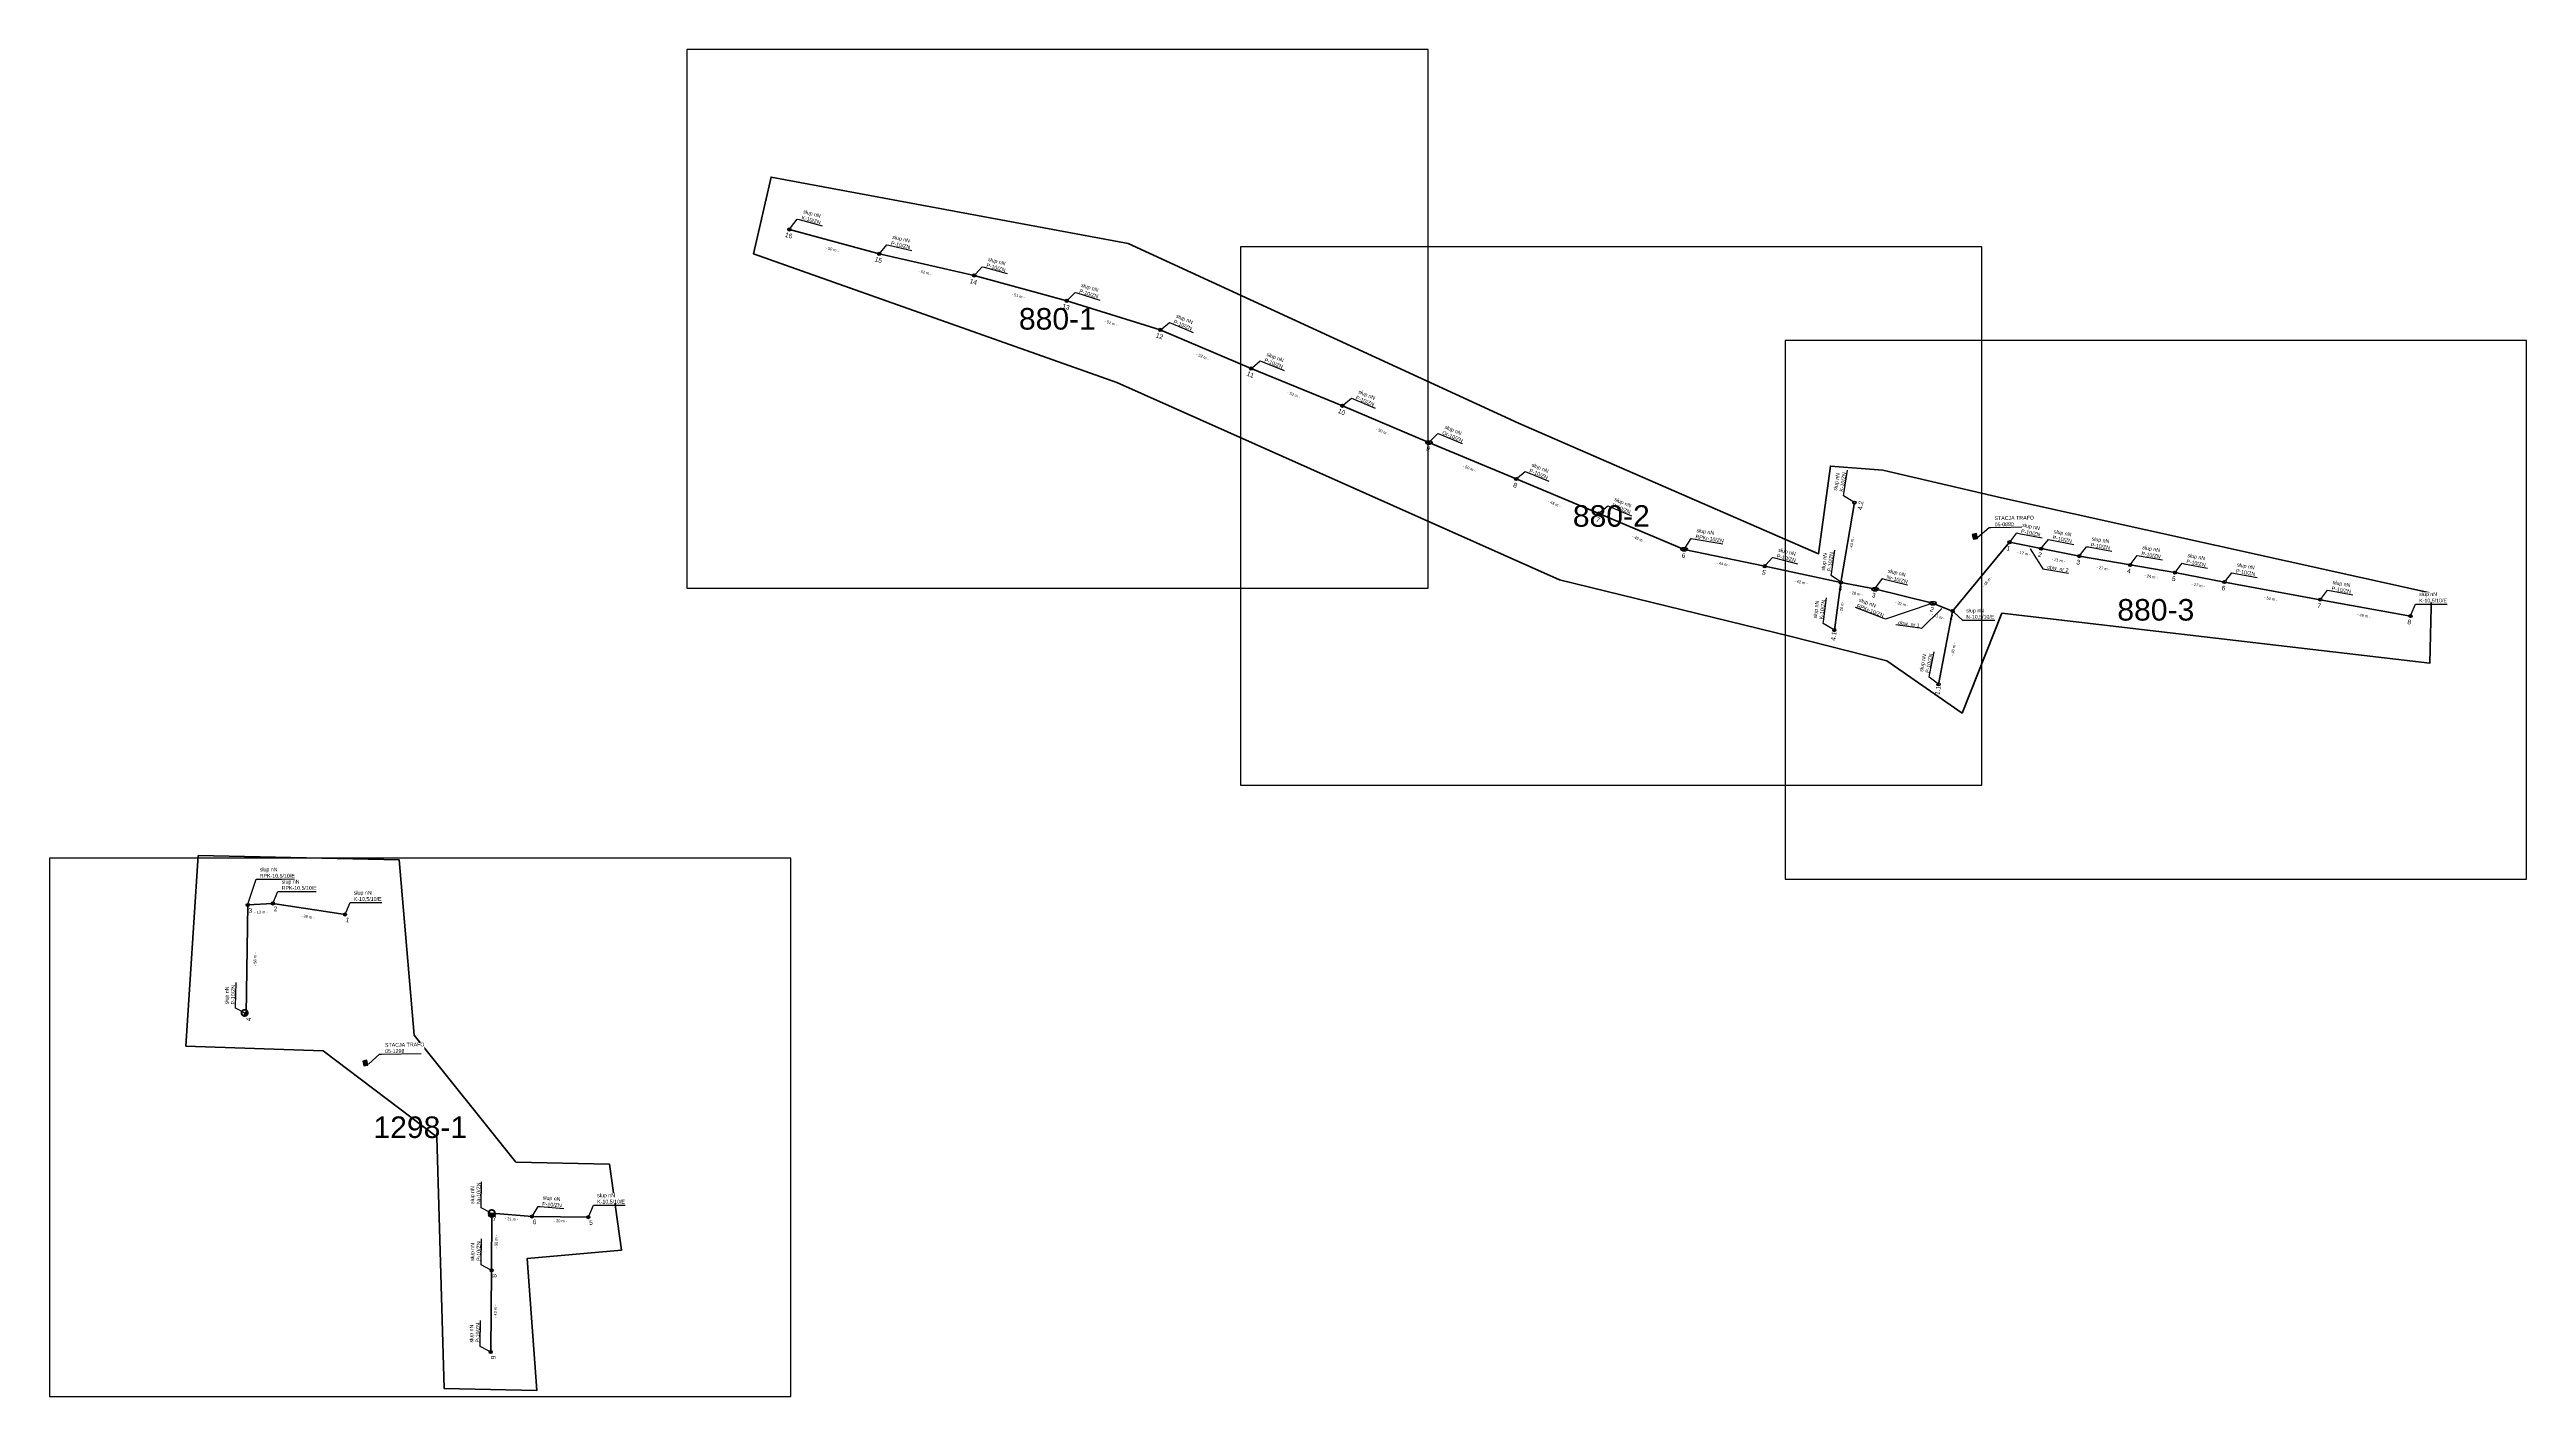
# Model space of a CAD drawing. Header units: metres. Extents: x 7532309 to 7535807, y 5784544 to 5785764.
# Drawn here: x 7532309 to 7533628, y 5785046 to 5785764 of the extents above; entities that cross this region are included whole.
import ezdxf
from ezdxf import colors
from ezdxf.entities.mleader import LeaderData, LeaderLine
from ezdxf.enums import TextEntityAlignment as Align
from ezdxf.math import Vec2, Vec3

# ---------------------------------------------------------------- set-up
doc = ezdxf.new("R2010")
doc.units = ezdxf.units.M
for name, color, linetype, lineweight in [('!tele', 30, 'Continuous', 40), ('!trafo', 6, 'Continuous', 50), ('!trafo_1298', 6, 'Continuous', 50), ('!trafo_880', 6, 'Continuous', 50), ('_MM LINIA Sn', 40, 'Continuous', 30)]:
    doc.layers.add(name, color=color, linetype=linetype, lineweight=lineweight)
for name, color, linetype in [('!wymiary', 7, 'Continuous'), ('_MM mufy', 3, 'Continuous'), ('_MM opisy', 7, 'Continuous'), ('_MM slupy', 5, 'Continuous'), ('_mm trafo', 3, 'Continuous'), ('_numery_05-0880_1', 7, 'Continuous'), ('_numery_05-0880_2', 7, 'Continuous'), ('_numery_05-1298_1', 7, 'Continuous')]:
    doc.layers.add(name, color=color, linetype=linetype)
for name, color, linetype, lineweight, plot in [('_arkusze model', 7, 'Continuous', 50, False), ('_kontrola_05-0880_1', 210, 'Continuous', 50, False), ('_kontrola_05-0880_2', 40, 'Continuous', 50, False), ('_kontrola_05-1298_1', 8, 'Continuous', 50, False)]:
    doc.layers.add(name, color=color, linetype=linetype, lineweight=lineweight, plot=plot)
doc.styles.get("Standard").update_dxf_attribs({"font": 'arial.ttf'})
doc.dimstyles.new('opis linie', dxfattribs={"dimtxt": 1.5, "dimasz": 0.18, "dimexe": 0.18, "dimexo": 0.0625, "dimgap": 2.5, "dimtad": 4, "dimdec": 0, "dimzin": 0, "dimdsep": 46, "dimtxsty": 'Standard', "dimcen": 0.09, "dimse1": 1, "dimse2": 1, "dimsd1": 1, "dimsd2": 1, "dimclrt": 256, "dimadec": 0, "dimazin": 0, "dimtfac": 1, "dimtdec": 0, "dimtofl": 0, "dimtmove": 0, "dimatfit": 3, "dimfxl": 1, "dimtfill": 1, "dimtolj": 1, "dimtzin": 0, "dimarcsym": 0})

# ---------------------------------------------------------------- blocks, each defined once
blk = doc.blocks.new('trafo')
at = {"layer": '_mm trafo'}
h = blk.add_hatch(color=256, dxfattribs=at)
h.dxf.hatch_style = 1
h.paths.add_polyline_path([(-1.2, 1), (-0.5, -1.5), (1.6, -1), (1, 1.6)])
at = {"layer": '_MM LINIA Sn', "color": 2, "lineweight": 60}
for p, q in [((0.6, 0), (-0.4, 0.9)), ((-0.3, -0.2), (0.6, 0)), ((0.6, -0.9), (-0.3, -0.2)), ((0.6, -0.7), (0.4, -0.9)), ((0.4, -0.9), (0.6, -0.9)), ((0.6, -0.9), (0.6, -0.7))]:
    blk.add_line(p, q, dxfattribs=at)
at = {"layer": '_mm trafo', "flags": 128}
blk.add_lwpolyline([(-0.5, -1.5), (1.6, -1), (1, 1.6), (-1.2, 1), (-0.5, -1.5)], close=True, dxfattribs=at)
blk = doc.blocks.new('ZN')
at = {"layer": '_MM slupy', "transparency": 33554687}
h = blk.add_hatch(color=256, dxfattribs=at)
h.dxf.hatch_style = 1
h.paths.add_polyline_path([(0, -0.9), (0, 0.9, 1)])
at = {"layer": '_MM slupy'}
blk.add_circle((0, 0), 0.857, dxfattribs=at)
blk = doc.blocks.new('*D93')
at = {"layer": 'Defpoints', "color": 0}
for p in [(7533270.4, 5785522.3), (7533262.3, 5785480), (7533263.2, 5785479.8)]:
    blk.add_point(p, dxfattribs=at)
at = {"layer": '!wymiary', "insert": (7533269, 5785500.7), "char_height": 1.5, "attachment_point": 5, "rotation": 80.4801, "bg_fill": 3, "box_fill_scale": 1.1, "bg_fill_color": 9, "bg_fill_true_color": 13158600, "bg_fill_transparency": 0}
blk.add_mtext('\\A1;- 43 m -', dxfattribs=at)
blk = doc.blocks.new('*D94')
at = {"layer": 'Defpoints', "color": 0}
for p in [(7533263.2, 5785479.8), (7533258.7, 5785454.6), (7533259.7, 5785454.4)]:
    blk.add_point(p, dxfattribs=at)
at = {"layer": '!wymiary', "insert": (7533263.7, 5785466.8), "char_height": 1.5, "attachment_point": 5, "rotation": 82.0728, "bg_fill": 3, "box_fill_scale": 1.1, "bg_fill_color": 9, "bg_fill_true_color": 13158600, "bg_fill_transparency": 0}
blk.add_mtext('\\A1;- 26 m -', dxfattribs=at)
blk = doc.blocks.new('*D95')
at = {"layer": 'Defpoints', "color": 0}
for p in [(7532703.2, 5785667.8), (7532750.8, 5785653.9), (7532751, 5785654.8)]:
    blk.add_point(p, dxfattribs=at)
at = {"layer": '!wymiary', "insert": (7532726, 5785657.2), "char_height": 1.5, "attachment_point": 5, "rotation": 344.8052, "bg_fill": 3, "box_fill_scale": 1.1, "bg_fill_color": 9, "bg_fill_true_color": 13158600, "bg_fill_transparency": 0}
blk.add_mtext('\\A1;- 50 m -', dxfattribs=at)
blk = doc.blocks.new('*D96')
at = {"layer": 'Defpoints', "color": 0}
for p in [(7532751, 5785654.8), (7532801.4, 5785642.3), (7532801.6, 5785643.3)]:
    blk.add_point(p, dxfattribs=at)
at = {"layer": '!wymiary', "insert": (7532775.4, 5785644.9), "char_height": 1.5, "attachment_point": 5, "rotation": 347.1194, "bg_fill": 3, "box_fill_scale": 1.1, "bg_fill_color": 9, "bg_fill_true_color": 13158600, "bg_fill_transparency": 0}
blk.add_mtext('\\A1;- 52 m -', dxfattribs=at)
blk = doc.blocks.new('*D97')
at = {"layer": 'Defpoints', "color": 0}
for p in [(7532801.6, 5785643.3), (7532850.6, 5785628.8), (7532850.9, 5785629.8)]:
    blk.add_point(p, dxfattribs=at)
at = {"layer": '!wymiary', "insert": (7532825.1, 5785632.4), "char_height": 1.5, "attachment_point": 5, "rotation": 344.7121, "bg_fill": 3, "box_fill_scale": 1.1, "bg_fill_color": 9, "bg_fill_true_color": 13158600, "bg_fill_transparency": 0}
blk.add_mtext('\\A1;- 51 m -', dxfattribs=at)
blk = doc.blocks.new('*D98')
at = {"layer": 'Defpoints', "color": 0}
for p in [(7532850.9, 5785629.8), (7532900.4, 5785613.3), (7532900.7, 5785614.3)]:
    blk.add_point(p, dxfattribs=at)
at = {"layer": '!wymiary', "insert": (7532874.5, 5785618), "char_height": 1.5, "attachment_point": 5, "rotation": 342.6918, "bg_fill": 3, "box_fill_scale": 1.1, "bg_fill_color": 9, "bg_fill_true_color": 13158600, "bg_fill_transparency": 0}
blk.add_mtext('\\A1;- 52 m -', dxfattribs=at)
blk = doc.blocks.new('*D99')
at = {"layer": 'Defpoints', "color": 0}
for p in [(7532900.7, 5785614.3), (7532948.7, 5785592.8), (7532949.1, 5785593.7)]:
    blk.add_point(p, dxfattribs=at)
at = {"layer": '!wymiary', "insert": (7532923.2, 5785600.1), "char_height": 1.5, "attachment_point": 5, "rotation": 336.9259, "bg_fill": 3, "box_fill_scale": 1.1, "bg_fill_color": 9, "bg_fill_true_color": 13158600, "bg_fill_transparency": 0}
blk.add_mtext('\\A1;- 53 m -', dxfattribs=at)
blk = doc.blocks.new('*D100')
at = {"layer": 'Defpoints', "color": 0}
for p in [(7532949.1, 5785593.7), (7532997.3, 5785572.9), (7532997.7, 5785573.9)]:
    blk.add_point(p, dxfattribs=at)
at = {"layer": '!wymiary', "insert": (7532971.8, 5785579.8), "char_height": 1.5, "attachment_point": 5, "rotation": 337.8494, "bg_fill": 3, "box_fill_scale": 1.1, "bg_fill_color": 9, "bg_fill_true_color": 13158600, "bg_fill_transparency": 0}
blk.add_mtext('\\A1;- 53 m -', dxfattribs=at)
blk = doc.blocks.new('*D101')
at = {"layer": 'Defpoints', "color": 0}
for p in [(7532997.7, 5785573.9), (7533043.3, 5785553.4), (7533043.7, 5785554.3)]:
    blk.add_point(p, dxfattribs=at)
at = {"layer": '!wymiary', "insert": (7533019, 5785560.2), "char_height": 1.5, "attachment_point": 5, "rotation": 336.909, "bg_fill": 3, "box_fill_scale": 1.1, "bg_fill_color": 9, "bg_fill_true_color": 13158600, "bg_fill_transparency": 0}
blk.add_mtext('\\A1;- 50 m -', dxfattribs=at)
blk = doc.blocks.new('*D102')
at = {"layer": 'Defpoints', "color": 0}
for p in [(7533043.7, 5785554.3), (7533089.8, 5785533.9), (7533090.2, 5785534.9)]:
    blk.add_point(p, dxfattribs=at)
at = {"layer": '!wymiary', "insert": (7533065.3, 5785540.6), "char_height": 1.5, "attachment_point": 5, "rotation": 337.3336, "bg_fill": 3, "box_fill_scale": 1.1, "bg_fill_color": 9, "bg_fill_true_color": 13158600, "bg_fill_transparency": 0}
blk.add_mtext('\\A1;- 50 m -', dxfattribs=at)
blk = doc.blocks.new('*D103')
at = {"layer": 'Defpoints', "color": 0}
for p in [(7533090.2, 5785534.9), (7533133.9, 5785515.5), (7533134.2, 5785516.5)]:
    blk.add_point(p, dxfattribs=at)
at = {"layer": '!wymiary', "insert": (7533110.6, 5785521.7), "char_height": 1.5, "attachment_point": 5, "rotation": 337.3447, "bg_fill": 3, "box_fill_scale": 1.1, "bg_fill_color": 9, "bg_fill_true_color": 13158600, "bg_fill_transparency": 0}
blk.add_mtext('\\A1;- 48 m -', dxfattribs=at)
blk = doc.blocks.new('*D104')
at = {"layer": 'Defpoints', "color": 0}
for p in [(7533134.2, 5785516.5), (7533179.4, 5785496.4), (7533179.8, 5785497.3)]:
    blk.add_point(p, dxfattribs=at)
at = {"layer": '!wymiary', "insert": (7533155.4, 5785503), "char_height": 1.5, "attachment_point": 5, "rotation": 337.2107, "bg_fill": 3, "box_fill_scale": 1.1, "bg_fill_color": 9, "bg_fill_true_color": 13158600, "bg_fill_transparency": 0}
blk.add_mtext('\\A1;- 49 m -', dxfattribs=at)
blk = doc.blocks.new('*D105')
at = {"layer": 'Defpoints', "color": 0}
for p in [(7533179.8, 5785497.3), (7533222.6, 5785488.4), (7533222.6, 5785488.3)]:
    blk.add_point(p, dxfattribs=at)
at = {"layer": '!wymiary', "insert": (7533200.5, 5785489.6), "char_height": 1.5, "attachment_point": 5, "rotation": 348.1573, "bg_fill": 3, "box_fill_scale": 1.1, "bg_fill_color": 9, "bg_fill_true_color": 13158600, "bg_fill_transparency": 0}
blk.add_mtext('\\A1;- 44 m -', dxfattribs=at)
blk = doc.blocks.new('*D106')
at = {"layer": 'Defpoints', "color": 0}
for p in [(7533222.6, 5785488.4), (7533263, 5785478.8), (7533263.2, 5785479.8)]:
    blk.add_point(p, dxfattribs=at)
at = {"layer": '!wymiary', "insert": (7533242, 5785479.9), "char_height": 1.5, "attachment_point": 5, "rotation": 348.1481, "bg_fill": 3, "box_fill_scale": 1.1, "bg_fill_color": 9, "bg_fill_true_color": 13158600, "bg_fill_transparency": 0}
blk.add_mtext('\\A1;- 42 m -', dxfattribs=at)
blk = doc.blocks.new('*D107')
at = {"layer": '!wymiary', "insert": (7533271.3, 5785473.9), "char_height": 1.5, "attachment_point": 5, "rotation": 348.7246, "bg_fill": 3, "box_fill_scale": 1.1, "bg_fill_color": 9, "bg_fill_true_color": 13158600, "bg_fill_transparency": 0}
blk.add_mtext('\\A1;- 18 m -', dxfattribs=at)
at = {"layer": 'Defpoints', "color": 0}
for p in [(7533263.2, 5785479.8), (7533280.9, 5785475.3), (7533281.1, 5785476.3)]:
    blk.add_point(p, dxfattribs=at)
blk = doc.blocks.new('*D108')
at = {"layer": 'Defpoints', "color": 0}
for p in [(7533281.1, 5785476.3), (7533311.8, 5785467.7), (7533312, 5785468.7)]:
    blk.add_point(p, dxfattribs=at)
at = {"layer": '!wymiary', "insert": (7533295.6, 5785468.3), "char_height": 1.5, "attachment_point": 5, "rotation": 346.1746, "bg_fill": 3, "box_fill_scale": 1.1, "bg_fill_color": 9, "bg_fill_true_color": 13158600, "bg_fill_transparency": 0}
blk.add_mtext('\\A1;- 32 m -', dxfattribs=at)
blk = doc.blocks.new('*D109')
at = {"layer": '!wymiary', "insert": (7533315.1, 5785461.7), "char_height": 1.5, "attachment_point": 5, "rotation": 338.9218, "bg_fill": 3, "box_fill_scale": 1.1, "bg_fill_color": 9, "bg_fill_true_color": 13158600, "bg_fill_transparency": 0}
blk.add_mtext('\\A1;- 11 m -', dxfattribs=at)
at = {"layer": 'Defpoints', "color": 0}
for p in [(7533312, 5785468.7), (7533321.9, 5785462.6), (7533322.7, 5785464.5)]:
    blk.add_point(p, dxfattribs=at)
blk = doc.blocks.new('*D110')
at = {"layer": 'Defpoints', "color": 0}
for p in [(7533322.7, 5785464.5), (7533323.7, 5785464.4), (7533315.2, 5785425.5)]:
    blk.add_point(p, dxfattribs=at)
at = {"layer": '!wymiary', "insert": (7533323.1, 5785444.2), "char_height": 1.5, "attachment_point": 5, "rotation": 79.1112, "bg_fill": 3, "box_fill_scale": 1.1, "bg_fill_color": 9, "bg_fill_true_color": 13158600, "bg_fill_transparency": 0}
blk.add_mtext('\\A1;- 40 m -', dxfattribs=at)
blk = doc.blocks.new('*D111')
at = {"layer": 'Defpoints', "color": 0}
for p in [(7533353, 5785501.2), (7533353.8, 5785500.5), (7533322.7, 5785464.5)]:
    blk.add_point(p, dxfattribs=at)
at = {"layer": '!wymiary', "insert": (7533341.1, 5785480.1), "char_height": 1.5, "attachment_point": 5, "rotation": 50.3952, "bg_fill": 3, "box_fill_scale": 1.1, "bg_fill_color": 9, "bg_fill_true_color": 13158600, "bg_fill_transparency": 0}
blk.add_mtext('\\A1;- 48 m -', dxfattribs=at)
blk = doc.blocks.new('*D112')
at = {"layer": '!wymiary', "insert": (7533360.6, 5785495.3), "char_height": 1.5, "attachment_point": 5, "rotation": 348.7847, "bg_fill": 3, "box_fill_scale": 1.1, "bg_fill_color": 9, "bg_fill_true_color": 13158600, "bg_fill_transparency": 0}
blk.add_mtext('\\A1;- 17 m -', dxfattribs=at)
at = {"layer": 'Defpoints', "color": 0}
for p in [(7533353, 5785501.2), (7533369.6, 5785496.9), (7533369.8, 5785497.8)]:
    blk.add_point(p, dxfattribs=at)
blk = doc.blocks.new('*D113')
at = {"layer": 'Defpoints', "color": 0}
for p in [(7533390.2, 5785493.8), (7533390, 5785492.8)]:
    blk.add_point(p, dxfattribs=at)
at = {"layer": '!wymiary', "insert": (7533379.1, 5785491.6), "char_height": 1.5, "attachment_point": 5, "rotation": 348.7149, "bg_fill": 3, "box_fill_scale": 1.1, "bg_fill_color": 9, "bg_fill_true_color": 13158600, "bg_fill_transparency": 0}
blk.add_mtext('\\A1;- 21 m -', dxfattribs=at)
at = {"layer": 'Defpoints', "color": 0}
blk.add_point((7533369.8, 5785497.8), dxfattribs=at)
blk = doc.blocks.new('*D114')
at = {"layer": 'Defpoints', "color": 0}
for p in [(7533390.2, 5785493.8), (7533417, 5785488.2), (7533417.2, 5785489.1)]:
    blk.add_point(p, dxfattribs=at)
at = {"layer": '!wymiary', "insert": (7533402.9, 5785487.3), "char_height": 1.5, "attachment_point": 5, "rotation": 350.2871, "bg_fill": 3, "box_fill_scale": 1.1, "bg_fill_color": 9, "bg_fill_true_color": 13158600, "bg_fill_transparency": 0}
blk.add_mtext('\\A1;- 27 m -', dxfattribs=at)
blk = doc.blocks.new('*D115')
at = {"layer": 'Defpoints', "color": 0}
for p in [(7533417.2, 5785489.1), (7533441, 5785484), (7533441.1, 5785485)]:
    blk.add_point(p, dxfattribs=at)
at = {"layer": '!wymiary', "insert": (7533428.4, 5785482.9), "char_height": 1.5, "attachment_point": 5, "rotation": 350.1693, "bg_fill": 3, "box_fill_scale": 1.1, "bg_fill_color": 9, "bg_fill_true_color": 13158600, "bg_fill_transparency": 0}
blk.add_mtext('\\A1;- 24 m -', dxfattribs=at)
blk = doc.blocks.new('*D116')
at = {"layer": 'Defpoints', "color": 0}
for p in [(7533441.1, 5785485), (7533467.5, 5785480), (7533467.4, 5785479)]:
    blk.add_point(p, dxfattribs=at)
at = {"layer": '!wymiary', "insert": (7533453.5, 5785478.3), "char_height": 1.5, "attachment_point": 5, "rotation": 349.2844, "bg_fill": 3, "box_fill_scale": 1.1, "bg_fill_color": 9, "bg_fill_true_color": 13158600, "bg_fill_transparency": 0}
blk.add_mtext('\\A1;- 27 m -', dxfattribs=at)
blk = doc.blocks.new('*D117')
at = {"layer": 'Defpoints', "color": 0}
for p in [(7533467.5, 5785480), (7533518.3, 5785469.6), (7533518.5, 5785470.6)]:
    blk.add_point(p, dxfattribs=at)
at = {"layer": '!wymiary', "insert": (7533492.2, 5785471.1), "char_height": 1.5, "attachment_point": 5, "rotation": 349.5472, "bg_fill": 3, "box_fill_scale": 1.1, "bg_fill_color": 9, "bg_fill_true_color": 13158600, "bg_fill_transparency": 0}
blk.add_mtext('\\A1;- 52 m -', dxfattribs=at)
blk = doc.blocks.new('*D118')
at = {"layer": 'Defpoints', "color": 0}
for p in [(7533518.5, 5785470.6), (7533566.3, 5785460.9), (7533566.5, 5785461.9)]:
    blk.add_point(p, dxfattribs=at)
at = {"layer": '!wymiary', "insert": (7533541.7, 5785462.1), "char_height": 1.5, "attachment_point": 5, "rotation": 349.7426, "bg_fill": 3, "box_fill_scale": 1.1, "bg_fill_color": 9, "bg_fill_true_color": 13158600, "bg_fill_transparency": 0}
blk.add_mtext('\\A1;- 49 m -', dxfattribs=at)
blk = doc.blocks.new('*D119')
at = {"layer": 'Defpoints', "color": 0}
for p in [(7532414.7, 5785308), (7532415.7, 5785308), (7532413.8, 5785250)]:
    blk.add_point(p, dxfattribs=at)
at = {"layer": '!wymiary', "insert": (7532418.6, 5785279), "char_height": 1.5, "attachment_point": 5, "rotation": 89.1153, "bg_fill": 3, "box_fill_scale": 1.1, "bg_fill_color": 9, "bg_fill_true_color": 13158600, "bg_fill_transparency": 0}
blk.add_mtext('\\A1;- 58 m -', dxfattribs=at)
blk = doc.blocks.new('*D120')
at = {"layer": '!wymiary', "insert": (7532421.7, 5785304.2), "char_height": 1.5, "attachment_point": 5, "rotation": 3.379, "bg_fill": 3, "box_fill_scale": 1.1, "bg_fill_color": 9, "bg_fill_true_color": 13158600, "bg_fill_transparency": 0}
blk.add_mtext('\\A1;- 13 m -', dxfattribs=at)
at = {"layer": 'Defpoints', "color": 0}
for p in [(7532428.1, 5785308.8), (7532414.7, 5785308), (7532428.2, 5785307.8)]:
    blk.add_point(p, dxfattribs=at)
blk = doc.blocks.new('*D121')
at = {"layer": 'Defpoints', "color": 0}
for p in [(7532428.1, 5785308.8), (7532466.4, 5785302), (7532466.5, 5785302.9)]:
    blk.add_point(p, dxfattribs=at)
at = {"layer": '!wymiary', "insert": (7532446.7, 5785301.7), "char_height": 1.5, "attachment_point": 5, "rotation": 351.2651, "bg_fill": 3, "box_fill_scale": 1.1, "bg_fill_color": 9, "bg_fill_true_color": 13158600, "bg_fill_transparency": 0}
blk.add_mtext('\\A1;- 39 m -', dxfattribs=at)
blk = doc.blocks.new('*D122')
at = {"layer": 'Defpoints', "color": 0}
for p in [(7532566.1, 5785143.1), (7532566.1, 5785142.1), (7532596.4, 5785141.7)]:
    blk.add_point(p, dxfattribs=at)
at = {"layer": '!wymiary', "insert": (7532581.2, 5785139.7), "char_height": 1.5, "attachment_point": 5, "rotation": 359.2827, "bg_fill": 3, "box_fill_scale": 1.1, "bg_fill_color": 9, "bg_fill_true_color": 13158600, "bg_fill_transparency": 0}
blk.add_mtext('\\A1;- 30 m -', dxfattribs=at)
blk = doc.blocks.new('*D123')
at = {"layer": 'Defpoints', "color": 0}
for p in [(7532544.7, 5785143.8), (7532544.8, 5785144.8), (7532566.1, 5785142.1)]:
    blk.add_point(p, dxfattribs=at)
at = {"layer": '!wymiary', "insert": (7532555.2, 5785140.7), "char_height": 1.5, "attachment_point": 5, "rotation": 355.4517, "bg_fill": 3, "box_fill_scale": 1.1, "bg_fill_color": 9, "bg_fill_true_color": 13158600, "bg_fill_transparency": 0}
blk.add_mtext('\\A1;- 21 m -', dxfattribs=at)
blk = doc.blocks.new('*D124')
at = {"layer": 'Defpoints', "color": 0}
for p in [(7532544.7, 5785143.8), (7532543.6, 5785113.4), (7532544.6, 5785113.4)]:
    blk.add_point(p, dxfattribs=at)
at = {"layer": '!wymiary', "insert": (7532547, 5785128.6), "char_height": 1.5, "attachment_point": 5, "rotation": 89.8136, "bg_fill": 3, "box_fill_scale": 1.1, "bg_fill_color": 9, "bg_fill_true_color": 13158600, "bg_fill_transparency": 0}
blk.add_mtext('\\A1;- 30 m -', dxfattribs=at)
blk = doc.blocks.new('*D125')
at = {"layer": 'Defpoints', "color": 0}
for p in [(7532544.6, 5785113.4), (7532543.1, 5785069.9), (7532544.1, 5785069.9)]:
    blk.add_point(p, dxfattribs=at)
at = {"layer": '!wymiary', "insert": (7532546.6, 5785091.6), "char_height": 1.5, "attachment_point": 5, "rotation": 89.2621, "bg_fill": 3, "box_fill_scale": 1.1, "bg_fill_color": 9, "bg_fill_true_color": 13158600, "bg_fill_transparency": 0}
blk.add_mtext('\\A1;- 43 m -', dxfattribs=at)
blk = doc.blocks.new('R')
at = {"layer": '_MM slupy', "transparency": 33554687}
h = blk.add_hatch(color=256, dxfattribs=at)
h.dxf.hatch_style = 1
h.paths.add_polyline_path([(-0.9, -0.9), (-0.9, 0.9, 1)])
h = blk.add_hatch(color=256, dxfattribs=at)
h.dxf.hatch_style = 1
h.paths.add_polyline_path([(0.9, 0.9), (0.9, -0.9, 1)])
at = {"layer": '_MM slupy'}
for points in [[(-0.9, 0.9), (0.9, 0.9)], [(-0.9, -0.9), (0.9, -0.9)]]:
    blk.add_lwpolyline(points, dxfattribs=at)
for centre in [(-0.9, 0), (0.9, 0)]:
    blk.add_circle(centre, 0.857, dxfattribs=at)
blk = doc.blocks.new('E')
at = {"layer": '_MM slupy'}
h = blk.add_hatch(color=256, dxfattribs=at)
h.dxf.hatch_style = 1
h.paths.add_polyline_path([(0.3, 0.4, 1), (-0.3, -0.4, 1)])
for radius in [0.857, 0.457]:
    blk.add_circle((0, 0), radius, dxfattribs=at)
blk = doc.blocks.new('mufa')
at = {"layer": '_MM mufy'}
h = blk.add_hatch(color=256, dxfattribs=at)
h.dxf.hatch_style = 1
h.paths.add_polyline_path([(2.2, 0.1, 1), (-2.1, -0.1, 1)])
h.paths.add_polyline_path([(-1.1, 0, -1), (1.2, 0.1, -1)], flags=16)
h.paths.add_polyline_path([(-0.8, 0, -1), (0.9, 0.1, -1)], flags=0)
blk = doc.blocks.new('q')
at = {"layer": '_MM slupy'}
blk.add_blockref('ZN', (0, 0), dxfattribs=at)
at = {"layer": '_MM opisy'}
ml = blk.add_multileader_mtext('Standard', dxfattribs=at)
ml.set_content('\\pxql;słup nN\\PP-10/ZN', color=256)
ml.set_leader_properties()
ml.build(insert=Vec2(0, 0))
ml.multileader.update_dxf_attribs({"has_text_frame": 1, "text_left_attachment_type": 5, "text_right_attachment_type": 5, "dogleg_length": 1, "arrow_head_size": 1})
ctx = ml.context
ctx.base_point, ctx.char_height, ctx.arrow_head_size, ctx.landing_gap_size, ctx.plane_origin = Vec3(3.9, 5.6), 2, 1, 1, Vec3(1.7, -1.4)
ctx.left_attachment, ctx.right_attachment = 5, 5
notes = []
notes.append((ctx, [(0, (1, 1, 0), (2.9, 5.6), (1, 0), 1, [(0, [(0, 0)], 0, [])])]))
ctx.mtext.insert, ctx.mtext.flow_direction = Vec3(4.9, 11.4), 5
ctx.mtext.has_bg_fill, ctx.mtext.bg_color, ctx.mtext.bg_scale_factor, ctx.mtext.bg_transparency, ctx.mtext.use_window_bg_color = 1, -1023410175, 1, 0, 1
for ctx, leaders in notes:
    for number, flags, end, landing, length, lines in leaders:
        leader = LeaderData()
        leader.index, (leader.has_last_leader_line, leader.has_dogleg_vector, leader.attachment_direction) = number, flags
        leader.last_leader_point, leader.dogleg_vector, leader.dogleg_length = Vec3(end), Vec3(landing), length
        for number, points, colour, breaks in lines:
            line = LeaderLine()
            line.index, line.vertices, line.color, line.breaks = number, Vec3.list(points), colors.encode_raw_color(colour), breaks
            leader.lines.append(line)
        ctx.leaders.append(leader)

msp = doc.modelspace()

# ---------------------------------------------------------------- linework, layer by layer
at = {"layer": '!tele'}
for points in [[(7532703.2, 5785667.8), (7532751, 5785654.8), (7532801.6, 5785643.3), (7532850.9, 5785629.8), (7532900.7, 5785614.3), (7532949.1, 5785593.7), (7532997.7, 5785573.9), (7533043.7, 5785554.3), (7533090.2, 5785534.9), (7533134.2, 5785516.5), (7533179.8, 5785497.3), (7533222.6, 5785488.4), (7533263.2, 5785479.8), (7533281.1, 5785476.3), (7533312, 5785468.7), (7533322.7, 5785464.5)], [(7533270.4, 5785522.3), (7533263.2, 5785479.8), (7533259.7, 5785454.4)], [(7533315.2, 5785425.5), (7533322.7, 5785464.5), (7533353, 5785501.2), (7533369.8, 5785497.8), (7533390.2, 5785493.8), (7533417.2, 5785489.1), (7533441.1, 5785485), (7533467.5, 5785480), (7533518.5, 5785470.6), (7533566.5, 5785461.9)], [(7532413.8, 5785250), (7532414.7, 5785308), (7532428.1, 5785308.8), (7532466.5, 5785302.9)], [(7532596.4, 5785141.7), (7532566.1, 5785142.1), (7532544.7, 5785143.8), (7532544.6, 5785113.4), (7532544.1, 5785069.9)]]:
    msp.add_lwpolyline(points, dxfattribs=at)
at = {"layer": '!trafo_1298'}
msp.add_lwpolyline([(7532388.3, 5785334.4), (7532381.8, 5785232.8), (7532454.9, 5785230.3), (7532515.4, 5785184.4), (7532519.4, 5785050.4), (7532568.6, 5785049.3), (7532563.6, 5785119.7), (7532613.8, 5785124.2), (7532607.3, 5785169.9), (7532557.5, 5785170.9), (7532503.3, 5785238.7), (7532495.3, 5785332.1)], close=True, dxfattribs=at)
at = {"layer": '!trafo_880'}
msp.add_lwpolyline([(7533348.9, 5785463.5), (7533576.8, 5785436.7), (7533577.8, 5785474), (7533348.7, 5785524.9), (7533285.5, 5785539.6), (7533257.6, 5785541.8), (7533251.3, 5785495.1), (7533091.4, 5785564.6), (7532883.6, 5785660.3), (7532693.4, 5785695.7), (7532684.1, 5785654.8), (7532877.6, 5785586.2), (7533113.3, 5785481.1), (7533235.9, 5785451.1), (7533287.6, 5785438.1), (7533327.7, 5785410.2), (7533348.9, 5785463.5)], dxfattribs=at)

# ---------------------------------------------------------------- block references
at = {"layer": '_arkusze model', "rotation": 357.3066721443945}
for p in [(7533334.3, 5785504.3), (7532477.1, 5785223.7)]:
    msp.add_blockref('trafo', p, dxfattribs=at)

# ---------------------------------------------------------------- texts
at = {"layer": 'Defpoints', "color": 4}
msp.add_text('1298-1', height=11.47, dxfattribs=at).set_placement((7532506.6, 5785189.6), align=Align.MIDDLE_CENTER)

# ---------------------------------------------------------------- next in the draw order: block references
for p, rotation in [((7532751, 5785654.8), 347.1194023696222), ((7532801.6, 5785643.3), 344.7121256215178), ((7532850.9, 5785629.8), 342.6917570664219), ((7532900.7, 5785614.3), 336.925870376477), ((7532949.1, 5785593.7), 337.8493561677747), ((7532997.7, 5785573.9), 336.9089830187751), ((7533090.2, 5785534.9), 337.3446806039166), ((7533134.2, 5785516.5), 337.2107298809457), ((7533222.6, 5785488.4), 345.7098380480605), ((7533263.2, 5785479.8), 82.07284911939765), ((7533417.2, 5785489.1), 350.1693146731589), ((7533467.5, 5785480), 349.5471525985403), ((7533518.5, 5785470.6), 349.742552481856), ((7533315.2, 5785425.5), 79.11120695723248), ((7532413.8, 5785250), 89.11525442892959), ((7532566.1, 5785142.1), 355.451654834677), ((7532544.6, 5785113.4), 89.26210067739439), ((7532544.1, 5785069.9), 89.26210067739439)]:
    msp.add_blockref('q', p, dxfattribs=dict(rotation=rotation))

# ---------------------------------------------------------------- next in the draw order: leaders
at = {"layer": '_mm trafo', "color": 3}
ml = msp.add_multileader_mtext('Standard', dxfattribs=at)
ml.set_content('STACJA TRAFO\\P05-0880', color=3)
ml.set_leader_properties()
ml.build(insert=Vec2(0, 0))
ml.multileader.update_dxf_attribs({"has_text_frame": 1, "text_left_attachment_type": 5, "text_right_attachment_type": 5, "dogleg_length": 1, "arrow_head_size": 1.5})
ctx = ml.context
ctx.base_point, ctx.char_height, ctx.arrow_head_size, ctx.plane_origin, ctx.plane_x_axis, ctx.plane_y_axis = Vec3(7533343.1, 5785509.1), 2, 1.5, Vec3(7533338.4, 5785472.2), Vec3(0.999891, 0.014731), Vec3(-0.014731, 0.999891)
ctx.left_attachment, ctx.right_attachment, ctx.attachment_type = 5, 5, 2
notes = []
notes.append((ctx, [(0, (1, 1, 0), (7533342.1, 5785509.1), (0.999891, 0.014731), 1, [(0, [(7533335.2, 5785503)], 0, [])])]))
ctx.mtext.insert, ctx.mtext.text_direction, ctx.mtext.rotation, ctx.mtext.flow_direction = Vec3(7533345, 5785515), Vec3(0.999891, 0.014731), 6.129723, 5
ctx.mtext.has_bg_fill, ctx.mtext.bg_color, ctx.mtext.bg_scale_factor, ctx.mtext.bg_transparency, ctx.mtext.use_window_bg_color = 1, -1073741824, 1, 0, 1
ml = msp.add_multileader_mtext('Standard', dxfattribs=at)
ml.set_content('STACJA TRAFO\\P05-1298', color=3)
ml.set_leader_properties()
ml.build(insert=Vec2(0, 0))
ml.multileader.update_dxf_attribs({"has_text_frame": 1, "text_left_attachment_type": 5, "text_right_attachment_type": 5, "dogleg_length": 1, "arrow_head_size": 1.5})
ctx = ml.context
ctx.base_point, ctx.char_height, ctx.arrow_head_size, ctx.plane_origin, ctx.plane_x_axis, ctx.plane_y_axis = Vec3(7532485.9, 5785228.6), 2, 1.5, Vec3(7532481.2, 5785191.6), Vec3(0.999891, 0.014731), Vec3(-0.014731, 0.999891)
ctx.left_attachment, ctx.right_attachment, ctx.attachment_type = 5, 5, 2
notes.append((ctx, [(0, (1, 1, 0), (7532484.9, 5785228.5), (0.999891, 0.014731), 1, [(0, [(7532478, 5785222.4)], 0, [])])]))
ctx.mtext.insert, ctx.mtext.text_direction, ctx.mtext.rotation, ctx.mtext.flow_direction = Vec3(7532487.8, 5785234.4), Vec3(0.999891, 0.014731), 6.129723, 5
ctx.mtext.has_bg_fill, ctx.mtext.bg_color, ctx.mtext.bg_scale_factor, ctx.mtext.bg_transparency, ctx.mtext.use_window_bg_color = 1, -1073741824, 1, 0, 1
for ctx, leaders in notes:
    for number, flags, end, landing, length, lines in leaders:
        leader = LeaderData()
        leader.index, (leader.has_last_leader_line, leader.has_dogleg_vector, leader.attachment_direction) = number, flags
        leader.last_leader_point, leader.dogleg_vector, leader.dogleg_length = Vec3(end), Vec3(landing), length
        for number, points, colour, breaks in lines:
            line = LeaderLine()
            line.index, line.vertices, line.color, line.breaks = number, Vec3.list(points), colors.encode_raw_color(colour), breaks
            leader.lines.append(line)
        ctx.leaders.append(leader)

# ---------------------------------------------------------------- next in the draw order: block references
for p, rotation in [((7533353, 5785501.2), 348.7847451251901), ((7533441.1, 5785485), 349.2843868952046)]:
    msp.add_blockref('q', p, dxfattribs=dict(rotation=rotation))

# ---------------------------------------------------------------- next in the draw order: dimensions: what is measured, and where the dimension line sits
at = {"layer": '!wymiary'}
for p1, p2, picture, middle in [((7532703.2, 5785667.8), (7532751, 5785654.8), '*D95', (7532726, 5785657.2)), ((7533270.4, 5785522.3), (7533263.2, 5785479.8), '*D93', (7533269, 5785500.7)), ((7532413.8, 5785250), (7532414.7, 5785308), '*D119', (7532418.6, 5785279)), ((7532596.4, 5785141.7), (7532566.1, 5785142.1), '*D122', (7532581.2, 5785139.7))]:
    dim = msp.add_aligned_dim(p1=p1, p2=p2, distance=-1, dimstyle='opis linie', override={"dimpost": '- <> m -'}, dxfattribs=at)
    dim.commit()
    dim.dimension.update_dxf_attribs({"geometry": picture, "text_midpoint": middle})

# ---------------------------------------------------------------- next in the draw order: block references
at = {"rotation": 348.7149261023139}
msp.add_blockref('q', (7533369.8, 5785497.8), dxfattribs=at)
msp.add_blockref('mufa', (7532413, 5785250.5))
at = {"layer": '_MM slupy'}
for p, rotation in [((7532703.2, 5785667.8), 344.8051643594774), ((7533270.4, 5785522.3), 80.48010049606626)]:
    msp.add_blockref('ZN', p, dxfattribs=dict(at, rotation=rotation))

# ---------------------------------------------------------------- next in the draw order: texts
at = {"layer": '_numery_05-1298_1', "color": 7}
msp.add_text('4', height=2.5, rotation=89.1153, dxfattribs=at).set_placement((7532415.2, 5785247.1), align=Align.MIDDLE_CENTER)

# ---------------------------------------------------------------- next in the draw order: dimensions: what is measured, and where the dimension line sits
at = {"layer": '!wymiary'}
for p1, p2, picture, middle in [((7532751, 5785654.8), (7532801.6, 5785643.3), '*D96', (7532775.4, 5785644.9)), ((7533263.2, 5785479.8), (7533259.7, 5785454.4), '*D94', (7533263.7, 5785466.8)), ((7532414.7, 5785308), (7532428.1, 5785308.8), '*D120', (7532421.7, 5785304.2)), ((7532566.1, 5785142.1), (7532544.7, 5785143.8), '*D123', (7532555.2, 5785140.7))]:
    dim = msp.add_aligned_dim(p1=p1, p2=p2, distance=-1, dimstyle='opis linie', override={"dimpost": '- <> m -'}, dxfattribs=at)
    dim.commit()
    dim.dimension.update_dxf_attribs({"geometry": picture, "text_midpoint": middle})

# ---------------------------------------------------------------- next in the draw order: leaders
at = {"layer": '_MM opisy'}
ml = msp.add_multileader_mtext('Standard', dxfattribs=at)
ml.set_content('\\pxql;słup nN\\PK-10,5/10/E', color=256)
ml.set_leader_properties()
ml.build(insert=Vec2(0, 0))
ml.multileader.update_dxf_attribs({"has_text_frame": 1, "text_left_attachment_type": 5, "text_right_attachment_type": 5, "dogleg_length": 1, "arrow_head_size": 1})
ctx = ml.context
ctx.base_point, ctx.char_height, ctx.arrow_head_size, ctx.landing_gap_size, ctx.plane_origin = Vec3(7532599.8, 5785148.1), 2, 1, 1, Vec3(7532597.8, 5785140.3)
ctx.left_attachment, ctx.right_attachment = 5, 5
notes = []
notes.append((ctx, [(0, (1, 1, 0), (7532598.8, 5785148.1), (1, 0), 1, [(0, [(7532596.1, 5785141.7), (7532598.8, 5785148.1)], 0, [])])]))
ctx.mtext.insert, ctx.mtext.flow_direction = Vec3(7532600.8, 5785154.3), 5
ctx.mtext.has_bg_fill, ctx.mtext.bg_color, ctx.mtext.bg_scale_factor, ctx.mtext.bg_transparency, ctx.mtext.use_window_bg_color = 1, -1023410175, 1, 0, 1
for ctx, leaders in notes:
    for number, flags, end, landing, length, lines in leaders:
        leader = LeaderData()
        leader.index, (leader.has_last_leader_line, leader.has_dogleg_vector, leader.attachment_direction) = number, flags
        leader.last_leader_point, leader.dogleg_vector, leader.dogleg_length = Vec3(end), Vec3(landing), length
        for number, points, colour, breaks in lines:
            line = LeaderLine()
            line.index, line.vertices, line.color, line.breaks = number, Vec3.list(points), colors.encode_raw_color(colour), breaks
            leader.lines.append(line)
        ctx.leaders.append(leader)

# ---------------------------------------------------------------- next in the draw order: linework, layer by layer
at = {"layer": '_kontrola_05-1298_1', "color": 8}
msp.add_lwpolyline([(7532596.1, 5785141.7), (7532566.1, 5785142.1)], dxfattribs=at)

# ---------------------------------------------------------------- next in the draw order: block references
at = {"rotation": 350.2871388048941}
msp.add_blockref('q', (7533390.2, 5785493.8), dxfattribs=at)
msp.add_blockref('E', (7532596.1, 5785141.7))
at = {"layer": '_MM slupy', "rotation": 82.07284911939765}
msp.add_blockref('ZN', (7533259.7, 5785454.4), dxfattribs=at)

# ---------------------------------------------------------------- next in the draw order: texts
at = {"layer": '_numery_05-0880_1', "color": 7}
msp.add_text('15', height=2.5, rotation=344.8052, dxfattribs=at).set_placement((7532750.6, 5785651.6), align=Align.MIDDLE_CENTER)
at = {"layer": '_numery_05-1298_1', "color": 7}
for s, rotation, p in [('6', 355.4517, (7532567.5, 5785139.2)), ('5', 359.2827, (7532597.5, 5785138.8))]:
    msp.add_text(s, height=2.5, rotation=rotation, dxfattribs=at).set_placement(p, align=Align.MIDDLE_CENTER)

# ---------------------------------------------------------------- next in the draw order: dimensions: what is measured, and where the dimension line sits
at = {"layer": '!wymiary'}
for p1, p2, picture, middle in [((7532801.6, 5785643.3), (7532850.9, 5785629.8), '*D97', (7532825.1, 5785632.4)), ((7532428.1, 5785308.8), (7532466.5, 5785302.9), '*D121', (7532446.7, 5785301.7)), ((7532544.7, 5785143.8), (7532544.6, 5785113.4), '*D124', (7532547, 5785128.6))]:
    dim = msp.add_aligned_dim(p1=p1, p2=p2, distance=-1, dimstyle='opis linie', override={"dimpost": '- <> m -'}, dxfattribs=at)
    dim.commit()
    dim.dimension.update_dxf_attribs({"geometry": picture, "text_midpoint": middle})

# ---------------------------------------------------------------- next in the draw order: leaders
at = {"layer": '_MM opisy'}
ml = msp.add_multileader_mtext('Standard', dxfattribs=at)
ml.set_content('\\pxql;słup nN\\PK-10/ZN', color=256)
ml.set_leader_properties()
ml.build(insert=Vec2(0, 0))
ml.multileader.update_dxf_attribs({"has_text_frame": 1, "text_left_attachment_type": 5, "text_right_attachment_type": 5, "dogleg_length": 1, "arrow_head_size": 1})
ctx = ml.context
ctx.base_point, ctx.char_height, ctx.arrow_head_size, ctx.landing_gap_size, ctx.plane_origin, ctx.plane_x_axis, ctx.plane_y_axis = Vec3(7532708.4, 5785673.1), 2, 1, 1, Vec3(7532704.4, 5785666), Vec3(0.96504, -0.262102), Vec3(0.262102, 0.96504)
ctx.left_attachment, ctx.right_attachment = 5, 5
notes = []
notes.append((ctx, [(0, (1, 1, 0), (7532707.4, 5785673.3), (0.96504, -0.262102), 1, [(0, [(7532703.2, 5785667.8), (7532707.4, 5785673.3)], 0, [])])]))
ctx.mtext.insert, ctx.mtext.text_direction, ctx.mtext.flow_direction = Vec3(7532710.9, 5785678.4), Vec3(0.96504, -0.262102), 5
ctx.mtext.has_bg_fill, ctx.mtext.bg_color, ctx.mtext.bg_scale_factor, ctx.mtext.bg_transparency, ctx.mtext.use_window_bg_color = 1, -1023410175, 1, 0, 1
ml = msp.add_multileader_mtext('Standard', dxfattribs=at)
ml.set_content('\\pxql;słup nN\\PK-10/ZN', color=256)
ml.set_leader_properties()
ml.build(insert=Vec2(0, 0))
ml.multileader.update_dxf_attribs({"has_text_frame": 1, "text_left_attachment_type": 5, "text_right_attachment_type": 5, "dogleg_length": 1, "arrow_head_size": 1})
ctx = ml.context
ctx.base_point, ctx.char_height, ctx.arrow_head_size, ctx.landing_gap_size, ctx.plane_origin, ctx.plane_x_axis, ctx.plane_y_axis = Vec3(7533264.6, 5785527), 2, 1, 1, Vec3(7533272, 5785523.7), Vec3(0.16539, 0.986228), Vec3(-0.986228, 0.16539)
ctx.left_attachment, ctx.right_attachment = 5, 5
notes.append((ctx, [(0, (1, 1, 0), (7533264.5, 5785526), (0.16539, 0.986228), 1, [(0, [(7533270.4, 5785522.3), (7533264.5, 5785526)], 0, [])])]))
ctx.mtext.insert, ctx.mtext.text_direction, ctx.mtext.flow_direction = Vec3(7533259.1, 5785528.9), Vec3(0.16539, 0.986228), 5
ctx.mtext.has_bg_fill, ctx.mtext.bg_color, ctx.mtext.bg_scale_factor, ctx.mtext.bg_transparency, ctx.mtext.use_window_bg_color = 1, -1023410175, 1, 0, 1
for ctx, leaders in notes:
    for number, flags, end, landing, length, lines in leaders:
        leader = LeaderData()
        leader.index, (leader.has_last_leader_line, leader.has_dogleg_vector, leader.attachment_direction) = number, flags
        leader.last_leader_point, leader.dogleg_vector, leader.dogleg_length = Vec3(end), Vec3(landing), length
        for number, points, colour, breaks in lines:
            line = LeaderLine()
            line.index, line.vertices, line.color, line.breaks = number, Vec3.list(points), colors.encode_raw_color(colour), breaks
            leader.lines.append(line)
        ctx.leaders.append(leader)

# ---------------------------------------------------------------- next in the draw order: linework, layer by layer
at = {"layer": '_kontrola_05-0880_1', "color": 210}
for points in [[(7532751, 5785654.8), (7532703.2, 5785667.8)], [(7532801.6, 5785643.3), (7532751, 5785654.8)]]:
    msp.add_lwpolyline(points, dxfattribs=at)

# ---------------------------------------------------------------- next in the draw order: texts
at = {"layer": '_numery_05-0880_1', "color": 7}
for s, rotation, p in [('16', -15.1948, (7532702.8, 5785664.6)), ('14', -15.2879, (7532801.2, 5785640)), ('4.2', 80.4801, (7533273.6, 5785520.8))]:
    msp.add_text(s, height=2.5, rotation=rotation, dxfattribs=at).set_placement(p, align=Align.MIDDLE_CENTER)

# ---------------------------------------------------------------- next in the draw order: dimensions: what is measured, and where the dimension line sits
at = {"layer": '!wymiary'}
for p1, p2, picture, middle in [((7532850.9, 5785629.8), (7532900.7, 5785614.3), '*D98', (7532874.5, 5785618)), ((7532544.64, 5785113.38), (7532544.08, 5785069.9), '*D125', (7532546.6262, 5785091.6108))]:
    dim = msp.add_aligned_dim(p1=p1, p2=p2, distance=-1, dimstyle='opis linie', override={"dimpost": '- <> m -'}, dxfattribs=at)
    dim.commit()
    dim.dimension.update_dxf_attribs({"geometry": picture, "text_midpoint": middle})

# ---------------------------------------------------------------- next in the draw order: leaders
at = {"layer": '_MM opisy'}
ml = msp.add_multileader_mtext('Standard', dxfattribs=at)
ml.set_content('\\pxql;słup nN\\PRPK-10,5/10/E', color=256)
ml.set_leader_properties()
ml.build(insert=Vec2(0, 0))
ml.multileader.update_dxf_attribs({"has_text_frame": 1, "text_left_attachment_type": 5, "text_right_attachment_type": 5, "dogleg_length": 1, "arrow_head_size": 1})
ctx = ml.context
ctx.base_point, ctx.char_height, ctx.arrow_head_size, ctx.landing_gap_size, ctx.plane_origin = Vec3(7532420.1, 5785321.8), 2, 1, 1, Vec3(7532416.5, 5785306.6)
ctx.left_attachment, ctx.right_attachment = 5, 5
notes = []
notes.append((ctx, [(0, (1, 1, 0), (7532419.1, 5785321.8), (1, 0), 1, [(0, [(7532414.7, 5785308), (7532419.1, 5785321.8)], 0, [])])]))
ctx.mtext.insert, ctx.mtext.flow_direction = Vec3(7532421.1, 5785327.9), 5
ctx.mtext.has_bg_fill, ctx.mtext.bg_color, ctx.mtext.bg_scale_factor, ctx.mtext.bg_transparency, ctx.mtext.use_window_bg_color = 1, -1023410175, 1, 0, 1
ml = msp.add_multileader_mtext('Standard', dxfattribs=at)
ml.set_content('\\pxql;słup nN\\PK-10,5/10/E', color=256)
ml.set_leader_properties()
ml.build(insert=Vec2(0, 0))
ml.multileader.update_dxf_attribs({"has_text_frame": 1, "text_left_attachment_type": 5, "text_right_attachment_type": 5, "dogleg_length": 1, "arrow_head_size": 1})
ctx = ml.context
ctx.base_point, ctx.char_height, ctx.arrow_head_size, ctx.landing_gap_size, ctx.plane_origin = Vec3(7532470.2, 5785309.3), 2, 1, 1, Vec3(7532468.2, 5785301.5)
ctx.left_attachment, ctx.right_attachment = 5, 5
notes.append((ctx, [(0, (1, 1, 0), (7532469.2, 5785309.3), (1, 0), 1, [(0, [(7532466.5, 5785302.9), (7532469.2, 5785309.3)], 0, [])])]))
ctx.mtext.insert, ctx.mtext.flow_direction = Vec3(7532471.2, 5785315.5), 5
ctx.mtext.has_bg_fill, ctx.mtext.bg_color, ctx.mtext.bg_scale_factor, ctx.mtext.bg_transparency, ctx.mtext.use_window_bg_color = 1, -1023410175, 1, 0, 1
ml = msp.add_multileader_mtext('Standard', dxfattribs=at)
ml.set_content('\\pxql;słup nN\\PNr-10/ZN', color=256)
ml.set_leader_properties()
ml.build(insert=Vec2(0, 0))
ml.multileader.update_dxf_attribs({"has_text_frame": 1, "text_left_attachment_type": 5, "text_right_attachment_type": 5, "dogleg_length": 1, "arrow_head_size": 1})
ctx = ml.context
ctx.base_point, ctx.char_height, ctx.arrow_head_size, ctx.landing_gap_size, ctx.plane_origin, ctx.plane_x_axis, ctx.plane_y_axis = Vec3(7532539.1, 5785147.7), 2, 1, 1, Vec3(7532546.2, 5785145.5), Vec3(0.003253, 0.999995), Vec3(-0.999995, 0.003253)
ctx.left_attachment, ctx.right_attachment = 5, 5
notes.append((ctx, [(0, (1, 1, 0), (7532539.1, 5785146.7), (0.003253, 0.999995), 1, [(0, [(7532544.7, 5785143.8)], 0, [])])]))
ctx.mtext.insert, ctx.mtext.text_direction, ctx.mtext.flow_direction = Vec3(7532533.3, 5785148.7), Vec3(0.003253, 0.999995), 5
ctx.mtext.has_bg_fill, ctx.mtext.bg_color, ctx.mtext.bg_scale_factor, ctx.mtext.bg_transparency, ctx.mtext.use_window_bg_color = 1, -1023410175, 1, 0, 1
for ctx, leaders in notes:
    for number, flags, end, landing, length, lines in leaders:
        leader = LeaderData()
        leader.index, (leader.has_last_leader_line, leader.has_dogleg_vector, leader.attachment_direction) = number, flags
        leader.last_leader_point, leader.dogleg_vector, leader.dogleg_length = Vec3(end), Vec3(landing), length
        for number, points, colour, breaks in lines:
            line = LeaderLine()
            line.index, line.vertices, line.color, line.breaks = number, Vec3.list(points), colors.encode_raw_color(colour), breaks
            leader.lines.append(line)
        ctx.leaders.append(leader)

# ---------------------------------------------------------------- next in the draw order: linework, layer by layer
at = {"layer": '_kontrola_05-0880_1', "color": 210}
msp.add_lwpolyline([(7532850.9, 5785629.8), (7532801.6, 5785643.3)], dxfattribs=at)
at = {"layer": '_kontrola_05-1298_1', "color": 8}
for points in [[(7532414.7, 5785308), (7532413.8, 5785250)], [(7532544.7, 5785143.8), (7532544.6, 5785113.4)], [(7532566.1, 5785142.1), (7532544.7, 5785143.8)], [(7532544.6, 5785113.4), (7532544.1, 5785069.9)]]:
    msp.add_lwpolyline(points, dxfattribs=at)

# ---------------------------------------------------------------- next in the draw order: block references
at = {"layer": '!trafo'}
msp.add_blockref('R', (7532544.7, 5785142.7), dxfattribs=at)
for name, p in [('E', (7532414.7, 5785308)), ('E', (7532466.5, 5785302.9)), ('mufa', (7532544.6, 5785143.9))]:
    msp.add_blockref(name, p)

# ---------------------------------------------------------------- next in the draw order: texts
at = {"layer": '_numery_05-0880_1', "color": 7}
msp.add_text('13', height=2.5, rotation=344.7121, dxfattribs=at).set_placement((7532850.5, 5785626.6), align=Align.MIDDLE_CENTER)
at = {"layer": '_numery_05-1298_1', "color": 7}
for s, rotation, p in [('3', 3.379, (7532416.1, 5785305.1)), ('1', 351.265, (7532467.9, 5785300)), ('7', -4.5483, (7532546.1, 5785140.9)), ('8', 89.8136, (7532546, 5785110.4)), ('9', 89.2621, (7532545.5, 5785067))]:
    msp.add_text(s, height=2.5, rotation=rotation, dxfattribs=at).set_placement(p, align=Align.MIDDLE_CENTER)
at = {"layer": 'Defpoints', "color": 4}
msp.add_text('880-1', height=11.47, dxfattribs=at).set_placement((7532845.9, 5785620.2), align=Align.MIDDLE_CENTER)

# ---------------------------------------------------------------- next in the draw order: dimensions: what is measured, and where the dimension line sits
at = {"layer": '!wymiary'}
dim = msp.add_aligned_dim(p1=(7532900.7, 5785614.3), p2=(7532949.1, 5785593.7), distance=-1, dimstyle='opis linie', override={"dimpost": '- <> m -'}, dxfattribs=at)
dim.commit()
dim.dimension.update_dxf_attribs({"geometry": '*D99', "text_midpoint": (7532923.2, 5785600.1)})

# ---------------------------------------------------------------- next in the draw order: leaders
at = {"layer": '_MM opisy'}
ml = msp.add_multileader_mtext('Standard', dxfattribs=at)
ml.set_content('\\pxql;słup nN\\PRPK-10,5/10/E', color=256)
ml.set_leader_properties()
ml.build(insert=Vec2(0, 0))
ml.multileader.update_dxf_attribs({"has_text_frame": 1, "text_left_attachment_type": 5, "text_right_attachment_type": 5, "dogleg_length": 1, "arrow_head_size": 1})
ctx = ml.context
ctx.base_point, ctx.char_height, ctx.arrow_head_size, ctx.landing_gap_size, ctx.plane_origin = Vec3(7532431.8, 5785315.2), 2, 1, 1, Vec3(7532429.8, 5785307.4)
ctx.left_attachment, ctx.right_attachment = 5, 5
notes = []
notes.append((ctx, [(0, (1, 1, 0), (7532430.8, 5785315.2), (1, 0), 1, [(0, [(7532428.1, 5785308.8), (7532430.8, 5785315.2)], 0, [])])]))
ctx.mtext.insert, ctx.mtext.flow_direction = Vec3(7532432.8, 5785321.4), 5
ctx.mtext.has_bg_fill, ctx.mtext.bg_color, ctx.mtext.bg_scale_factor, ctx.mtext.bg_transparency, ctx.mtext.use_window_bg_color = 1, -1023410175, 1, 0, 1
for ctx, leaders in notes:
    for number, flags, end, landing, length, lines in leaders:
        leader = LeaderData()
        leader.index, (leader.has_last_leader_line, leader.has_dogleg_vector, leader.attachment_direction) = number, flags
        leader.last_leader_point, leader.dogleg_vector, leader.dogleg_length = Vec3(end), Vec3(landing), length
        for number, points, colour, breaks in lines:
            line = LeaderLine()
            line.index, line.vertices, line.color, line.breaks = number, Vec3.list(points), colors.encode_raw_color(colour), breaks
            leader.lines.append(line)
        ctx.leaders.append(leader)

# ---------------------------------------------------------------- next in the draw order: linework, layer by layer
at = {"layer": '_kontrola_05-0880_1', "color": 210}
msp.add_lwpolyline([(7532900.7, 5785614.3), (7532850.9, 5785629.8)], dxfattribs=at)
at = {"layer": '_kontrola_05-1298_1', "color": 8}
for points in [[(7532428.1, 5785308.8), (7532414.7, 5785308)], [(7532466.5, 5785302.9), (7532428.1, 5785308.8)]]:
    msp.add_lwpolyline(points, dxfattribs=at)
at = {"layer": 'Defpoints', "color": 4}
msp.add_lwpolyline([(7532309.1, 5785046.2), (7532704, 5785046.2), (7532704, 5785333), (7532309.1, 5785333)], close=True, dxfattribs=at)

# ---------------------------------------------------------------- next in the draw order: block references
msp.add_blockref('E', (7532428.1, 5785308.8))

# ---------------------------------------------------------------- next in the draw order: texts
at = {"layer": '_numery_05-0880_1', "color": 7}
msp.add_text('12', height=2.5, rotation=342.6918, dxfattribs=at).set_placement((7532900.3, 5785611), align=Align.MIDDLE_CENTER)
at = {"layer": '_numery_05-1298_1', "color": 7}
msp.add_text('2', height=2.5, rotation=3.379, dxfattribs=at).set_placement((7532429.5, 5785305.9), align=Align.MIDDLE_CENTER)

# ---------------------------------------------------------------- next in the draw order: dimensions: what is measured, and where the dimension line sits
at = {"layer": '!wymiary'}
dim = msp.add_aligned_dim(p1=(7532949.0633, 5785593.6799), p2=(7532997.716, 5785573.874), distance=-1, dimstyle='opis linie', override={"dimpost": '- <> m -'}, dxfattribs=at)
dim.commit()
dim.dimension.update_dxf_attribs({"geometry": '*D100', "text_midpoint": (7532971.781, 5785579.8255)})

# ---------------------------------------------------------------- next in the draw order: linework, layer by layer
at = {"layer": '_kontrola_05-0880_1', "color": 210}
msp.add_lwpolyline([(7532949.1, 5785593.7), (7532900.7, 5785614.3)], dxfattribs=at)

# ---------------------------------------------------------------- next in the draw order: texts
at = {"layer": '_numery_05-0880_1', "color": 7}
msp.add_text('11', height=2.5, rotation=-22.1506, dxfattribs=at).set_placement((7532948.7, 5785590.5), align=Align.MIDDLE_CENTER)

# ---------------------------------------------------------------- next in the draw order: dimensions: what is measured, and where the dimension line sits
at = {"layer": '!wymiary'}
dim = msp.add_aligned_dim(p1=(7532997.7, 5785573.9), p2=(7533043.7, 5785554.3), distance=-1, dimstyle='opis linie', override={"dimpost": '- <> m -'}, dxfattribs=at)
dim.commit()
dim.dimension.update_dxf_attribs({"geometry": '*D101', "text_midpoint": (7533019, 5785560.2)})

# ---------------------------------------------------------------- next in the draw order: linework, layer by layer
at = {"layer": '_kontrola_05-0880_1', "color": 210}
msp.add_lwpolyline([(7532997.7, 5785573.9), (7532949.1, 5785593.7)], dxfattribs=at)

# ---------------------------------------------------------------- next in the draw order: texts
at = {"layer": '_numery_05-0880_1', "color": 7}
msp.add_text('10', height=2.5, rotation=-23.091, dxfattribs=at).set_placement((7532997.3, 5785570.6), align=Align.MIDDLE_CENTER)

# ---------------------------------------------------------------- next in the draw order: dimensions: what is measured, and where the dimension line sits
at = {"layer": '!wymiary'}
dim = msp.add_aligned_dim(p1=(7533043.7, 5785554.3), p2=(7533090.2, 5785534.9), distance=-1, dimstyle='opis linie', override={"dimpost": '- <> m -'}, dxfattribs=at)
dim.commit()
dim.dimension.update_dxf_attribs({"geometry": '*D102', "text_midpoint": (7533065.3, 5785540.6)})

# ---------------------------------------------------------------- next in the draw order: dimensions: what is measured, and where the dimension line sits
dim = msp.add_aligned_dim(p1=(7533090.2, 5785534.9), p2=(7533134.2, 5785516.5), distance=-1, dimstyle='opis linie', override={"dimpost": '- <> m -'}, dxfattribs=at)
dim.commit()
dim.dimension.update_dxf_attribs({"geometry": '*D103', "text_midpoint": (7533110.6, 5785521.7)})

# ---------------------------------------------------------------- next in the draw order: leaders
at = {"layer": '_MM opisy'}
ml = msp.add_multileader_mtext('Standard', dxfattribs=at)
ml.set_content('\\pxql;słup nN\\POr-10/ZN', color=256)
ml.set_leader_properties()
ml.build(insert=Vec2(0, 0))
ml.multileader.update_dxf_attribs({"has_text_frame": 1, "text_left_attachment_type": 5, "text_right_attachment_type": 5, "dogleg_length": 1, "arrow_head_size": 1})
ctx = ml.context
ctx.base_point, ctx.char_height, ctx.arrow_head_size, ctx.landing_gap_size, ctx.plane_origin, ctx.plane_x_axis, ctx.plane_y_axis = Vec3(7533049.5, 5785558.8), 2, 1, 1, Vec3(7533044.7, 5785552.3), Vec3(0.922764, -0.385366), Vec3(0.385366, 0.922764)
ctx.left_attachment, ctx.right_attachment = 5, 5
notes = []
notes.append((ctx, [(0, (1, 1, 0), (7533048.6, 5785559.2), (0.922764, -0.385366), 1, [(0, [(7533043.7, 5785554.3), (7533048.6, 5785559.2)], 0, [])])]))
ctx.mtext.insert, ctx.mtext.text_direction, ctx.mtext.flow_direction = Vec3(7533052.7, 5785563.7), Vec3(0.922764, -0.385366), 5
ctx.mtext.has_bg_fill, ctx.mtext.bg_color, ctx.mtext.bg_scale_factor, ctx.mtext.bg_transparency, ctx.mtext.use_window_bg_color = 1, -1023410175, 1, 0, 1
for ctx, leaders in notes:
    for number, flags, end, landing, length, lines in leaders:
        leader = LeaderData()
        leader.index, (leader.has_last_leader_line, leader.has_dogleg_vector, leader.attachment_direction) = number, flags
        leader.last_leader_point, leader.dogleg_vector, leader.dogleg_length = Vec3(end), Vec3(landing), length
        for number, points, colour, breaks in lines:
            line = LeaderLine()
            line.index, line.vertices, line.color, line.breaks = number, Vec3.list(points), colors.encode_raw_color(colour), breaks
            leader.lines.append(line)
        ctx.leaders.append(leader)

# ---------------------------------------------------------------- next in the draw order: linework, layer by layer
at = {"layer": '_kontrola_05-0880_1', "color": 210}
for points in [[(7533043.7, 5785554.3), (7532997.7, 5785573.9)], [(7533090.2, 5785534.9), (7533043.7, 5785554.3)]]:
    msp.add_lwpolyline(points, dxfattribs=at)
at = {"layer": 'Defpoints', "color": 4}
msp.add_lwpolyline([(7532648.5, 5785476.8), (7533043.3, 5785476.8), (7533043.3, 5785763.6), (7532648.5, 5785763.6)], close=True, dxfattribs=at)

# ---------------------------------------------------------------- next in the draw order: block references
at = {"layer": '!trafo'}
msp.add_blockref('R', (7533043.8, 5785554.3), dxfattribs=at)

# ---------------------------------------------------------------- next in the draw order: texts
at = {"layer": '_numery_05-0880_1', "color": 7}
for s, rotation, p in [('9', 336.909, (7533043.3, 5785551.1)), ('8', -22.6553, (7533089.8, 5785531.6))]:
    msp.add_text(s, height=2.5, rotation=rotation, dxfattribs=at).set_placement(p, align=Align.MIDDLE_CENTER)

# ---------------------------------------------------------------- next in the draw order: dimensions: what is measured, and where the dimension line sits
at = {"layer": '!wymiary'}
dim = msp.add_aligned_dim(p1=(7533134.2, 5785516.5), p2=(7533179.8, 5785497.3), distance=-1, dimstyle='opis linie', override={"dimpost": '- <> m -'}, dxfattribs=at)
dim.commit()
dim.dimension.update_dxf_attribs({"geometry": '*D104', "text_midpoint": (7533155.4, 5785503)})

# ---------------------------------------------------------------- next in the draw order: linework, layer by layer
at = {"layer": '_kontrola_05-0880_1', "color": 210}
msp.add_lwpolyline([(7533134.2, 5785516.5), (7533090.2, 5785534.9)], dxfattribs=at)

# ---------------------------------------------------------------- next in the draw order: texts
at = {"layer": '_numery_05-0880_1', "color": 7}
msp.add_text('7', height=2.5, rotation=337.3447, dxfattribs=at).set_placement((7533133.9, 5785513.2), align=Align.MIDDLE_CENTER)
at = {"layer": 'Defpoints', "color": 4}
msp.add_text('880-2', height=11.47, dxfattribs=at).set_placement((7533140.9, 5785515.2), align=Align.MIDDLE_CENTER)

# ---------------------------------------------------------------- next in the draw order: dimensions: what is measured, and where the dimension line sits
at = {"layer": '!wymiary'}
dim = msp.add_aligned_dim(p1=(7533179.8, 5785497.3), p2=(7533222.6, 5785488.4), distance=0, dimstyle='opis linie', override={"dimpost": '- <> m -'}, dxfattribs=at)
dim.commit()
dim.dimension.update_dxf_attribs({"geometry": '*D105', "text_midpoint": (7533200.5, 5785489.6)})

# ---------------------------------------------------------------- next in the draw order: dimensions: what is measured, and where the dimension line sits
dim = msp.add_aligned_dim(p1=(7533222.6, 5785488.4), p2=(7533263.2, 5785479.8), distance=-1, dimstyle='opis linie', override={"dimpost": '- <> m -'}, dxfattribs=at)
dim.commit()
dim.dimension.update_dxf_attribs({"geometry": '*D106', "text_midpoint": (7533242, 5785479.9)})

# ---------------------------------------------------------------- next in the draw order: leaders
at = {"layer": '_MM opisy'}
ml = msp.add_multileader_mtext('Standard', dxfattribs=at)
ml.set_content('\\pxql;słup nN\\PRPKr-10/ZN', color=256)
ml.set_leader_properties()
ml.build(insert=Vec2(0, 0))
ml.multileader.update_dxf_attribs({"has_text_frame": 1, "text_left_attachment_type": 5, "text_right_attachment_type": 5, "dogleg_length": 1, "arrow_head_size": 1})
ctx = ml.context
ctx.base_point, ctx.char_height, ctx.arrow_head_size, ctx.landing_gap_size, ctx.plane_origin, ctx.plane_x_axis, ctx.plane_y_axis = Vec3(7533184.5, 5785503), 2, 1, 1, Vec3(7533181.3, 5785495.6), Vec3(0.986342, -0.164711), Vec3(0.164711, 0.986342)
ctx.left_attachment, ctx.right_attachment = 5, 5
notes = []
notes.append((ctx, [(0, (1, 1, 0), (7533183.5, 5785503.2), (0.986342, -0.164711), 1, [(0, [(7533179.8, 5785497.3), (7533183.5, 5785503.2)], 0, [])])]))
ctx.mtext.insert, ctx.mtext.text_direction, ctx.mtext.flow_direction = Vec3(7533186.5, 5785508.6), Vec3(0.986342, -0.164711), 5
ctx.mtext.has_bg_fill, ctx.mtext.bg_color, ctx.mtext.bg_scale_factor, ctx.mtext.bg_transparency, ctx.mtext.use_window_bg_color = 1, -1023410175, 1, 0, 1
for ctx, leaders in notes:
    for number, flags, end, landing, length, lines in leaders:
        leader = LeaderData()
        leader.index, (leader.has_last_leader_line, leader.has_dogleg_vector, leader.attachment_direction) = number, flags
        leader.last_leader_point, leader.dogleg_vector, leader.dogleg_length = Vec3(end), Vec3(landing), length
        for number, points, colour, breaks in lines:
            line = LeaderLine()
            line.index, line.vertices, line.color, line.breaks = number, Vec3.list(points), colors.encode_raw_color(colour), breaks
            leader.lines.append(line)
        ctx.leaders.append(leader)

# ---------------------------------------------------------------- next in the draw order: linework, layer by layer
at = {"layer": '_kontrola_05-0880_1', "color": 210}
for points in [[(7533179.8, 5785497.3), (7533134.2, 5785516.5)], [(7533222.6, 5785488.4), (7533179.8, 5785497.3)]]:
    msp.add_lwpolyline(points, dxfattribs=at)

# ---------------------------------------------------------------- next in the draw order: block references
at = {"layer": '!trafo'}
msp.add_blockref('R', (7533179.7, 5785497.5), dxfattribs=at)

# ---------------------------------------------------------------- next in the draw order: texts
at = {"layer": '_numery_05-0880_1', "color": 7}
for s, rotation, p in [('6', -11.8427, (7533179.4, 5785494.1)), ('5', -11.8519, (7533222.2, 5785485.1))]:
    msp.add_text(s, height=2.5, rotation=rotation, dxfattribs=at).set_placement(p, align=Align.MIDDLE_CENTER)

# ---------------------------------------------------------------- next in the draw order: dimensions: what is measured, and where the dimension line sits
at = {"layer": '!wymiary'}
dim = msp.add_aligned_dim(p1=(7533263.2, 5785479.8), p2=(7533281.1, 5785476.3), distance=-1, dimstyle='opis linie', override={"dimpost": '- <> m -'}, dxfattribs=at)
dim.commit()
dim.dimension.update_dxf_attribs({"geometry": '*D107', "text_midpoint": (7533271.3, 5785473.9)})

# ---------------------------------------------------------------- next in the draw order: linework, layer by layer
at = {"layer": '_kontrola_05-0880_1', "color": 210}
msp.add_lwpolyline([(7533263.2, 5785479.8), (7533222.6, 5785488.4)], dxfattribs=at)

# ---------------------------------------------------------------- next in the draw order: dimensions: what is measured, and where the dimension line sits
at = {"layer": '!wymiary'}
dim = msp.add_aligned_dim(p1=(7533281.1, 5785476.3), p2=(7533312, 5785468.7), distance=-1, dimstyle='opis linie', override={"dimpost": '- <> m -'}, dxfattribs=at)
dim.commit()
dim.dimension.update_dxf_attribs({"geometry": '*D108', "text_midpoint": (7533295.6, 5785468.3)})

# ---------------------------------------------------------------- next in the draw order: leaders
at = {"layer": '_MM opisy'}
ml = msp.add_multileader_mtext('Standard', dxfattribs=at)
ml.set_content('\\pxql;słup nN\\PK-10/ZN', color=256)
ml.set_leader_properties()
ml.build(insert=Vec2(0, 0))
ml.multileader.update_dxf_attribs({"has_text_frame": 1, "text_left_attachment_type": 5, "text_right_attachment_type": 5, "dogleg_length": 1, "arrow_head_size": 1})
ctx = ml.context
ctx.base_point, ctx.char_height, ctx.arrow_head_size, ctx.landing_gap_size, ctx.plane_origin, ctx.plane_x_axis, ctx.plane_y_axis = Vec3(7533253.9, 5785459), 2, 1, 1, Vec3(7533261.3, 5785455.9), Vec3(0.137914, 0.990444), Vec3(-0.990444, 0.137914)
ctx.left_attachment, ctx.right_attachment = 5, 5
notes = []
notes.append((ctx, [(0, (1, 1, 0), (7533253.7, 5785458), (0.137914, 0.990444), 1, [(0, [(7533259.7, 5785454.4), (7533253.7, 5785458)], 0, [])])]))
ctx.mtext.insert, ctx.mtext.text_direction, ctx.mtext.flow_direction = Vec3(7533248.3, 5785460.8), Vec3(0.137914, 0.990444), 5
ctx.mtext.has_bg_fill, ctx.mtext.bg_color, ctx.mtext.bg_scale_factor, ctx.mtext.bg_transparency, ctx.mtext.use_window_bg_color = 1, -1023410175, 1, 0, 1
for ctx, leaders in notes:
    for number, flags, end, landing, length, lines in leaders:
        leader = LeaderData()
        leader.index, (leader.has_last_leader_line, leader.has_dogleg_vector, leader.attachment_direction) = number, flags
        leader.last_leader_point, leader.dogleg_vector, leader.dogleg_length = Vec3(end), Vec3(landing), length
        for number, points, colour, breaks in lines:
            line = LeaderLine()
            line.index, line.vertices, line.color, line.breaks = number, Vec3.list(points), colors.encode_raw_color(colour), breaks
            leader.lines.append(line)
        ctx.leaders.append(leader)

# ---------------------------------------------------------------- next in the draw order: linework, layer by layer
at = {"layer": '_kontrola_05-0880_1', "color": 210}
msp.add_lwpolyline([(7533263.2, 5785479.8), (7533259.7, 5785454.4)], dxfattribs=at)

# ---------------------------------------------------------------- next in the draw order: texts
at = {"layer": '_numery_05-0880_1', "color": 7}
msp.add_text('4.1', height=2.5, rotation=82.0728, dxfattribs=at).set_placement((7533259.3, 5785451.2), align=Align.MIDDLE_CENTER)

# ---------------------------------------------------------------- next in the draw order: dimensions: what is measured, and where the dimension line sits
at = {"layer": '!wymiary'}
dim = msp.add_linear_dim(base=(7533321.9, 5785462.6), p1=(7533312, 5785468.7), p2=(7533322.7, 5785464.5), angle=338.9218, dimstyle='opis linie', override={"dimpost": '- <> m -'}, dxfattribs=at)
dim.commit()
dim.dimension.update_dxf_attribs({"geometry": '*D109', "text_midpoint": (7533316.3, 5785464.7), "dimtype": 161})

# ---------------------------------------------------------------- next in the draw order: leaders
at = {"layer": '_MM opisy'}
ml = msp.add_multileader_mtext('Standard', dxfattribs=at)
ml.set_content('\\pxql;słup nN\\PNr-10/ZN', color=256)
ml.set_leader_properties()
ml.build(insert=Vec2(0, 0))
ml.multileader.update_dxf_attribs({"has_text_frame": 1, "text_left_attachment_type": 5, "text_right_attachment_type": 5, "dogleg_length": 1, "arrow_head_size": 1})
ctx = ml.context
ctx.base_point, ctx.char_height, ctx.arrow_head_size, ctx.landing_gap_size, ctx.plane_origin, ctx.plane_x_axis, ctx.plane_y_axis = Vec3(7533286.3, 5785481.6), 2, 1, 1, Vec3(7533282.5, 5785474.5), Vec3(0.971028, -0.238964), Vec3(0.238964, 0.971028)
ctx.left_attachment, ctx.right_attachment = 5, 5
notes = []
notes.append((ctx, [(0, (1, 1, 0), (7533285.3, 5785481.8), (0.971028, -0.238964), 1, [(0, [(7533281.1, 5785476.3), (7533285.3, 5785481.8)], 0, [])])]))
ctx.mtext.insert, ctx.mtext.text_direction, ctx.mtext.flow_direction = Vec3(7533288.6, 5785487), Vec3(0.971028, -0.238964), 5
ctx.mtext.has_bg_fill, ctx.mtext.bg_color, ctx.mtext.bg_scale_factor, ctx.mtext.bg_transparency, ctx.mtext.use_window_bg_color = 1, -1023410175, 1, 0, 1
for ctx, leaders in notes:
    for number, flags, end, landing, length, lines in leaders:
        leader = LeaderData()
        leader.index, (leader.has_last_leader_line, leader.has_dogleg_vector, leader.attachment_direction) = number, flags
        leader.last_leader_point, leader.dogleg_vector, leader.dogleg_length = Vec3(end), Vec3(landing), length
        for number, points, colour, breaks in lines:
            line = LeaderLine()
            line.index, line.vertices, line.color, line.breaks = number, Vec3.list(points), colors.encode_raw_color(colour), breaks
            leader.lines.append(line)
        ctx.leaders.append(leader)

# ---------------------------------------------------------------- next in the draw order: block references
at = {"layer": '!trafo'}
msp.add_blockref('R', (7533281.4, 5785476.2), dxfattribs=at)

# ---------------------------------------------------------------- next in the draw order: dimensions: what is measured, and where the dimension line sits
at = {"layer": '!wymiary'}
dim = msp.add_aligned_dim(p1=(7533315.2, 5785425.5), p2=(7533322.7, 5785464.5), distance=-1, dimstyle='opis linie', override={"dimpost": '- <> m -'}, dxfattribs=at)
dim.commit()
dim.dimension.update_dxf_attribs({"geometry": '*D110', "text_midpoint": (7533323.1, 5785444.2)})

# ---------------------------------------------------------------- next in the draw order: texts
at = {"layer": '_numery_05-0880_1', "color": 7}
msp.add_text('1.1', height=2.5, rotation=79.1112, dxfattribs=at).set_placement((7533314.8, 5785422.3), align=Align.MIDDLE_CENTER)

# ---------------------------------------------------------------- next in the draw order: dimensions: what is measured, and where the dimension line sits
at = {"layer": '!wymiary'}
dim = msp.add_aligned_dim(p1=(7533322.7, 5785464.5), p2=(7533353, 5785501.2), distance=-1, dimstyle='opis linie', override={"dimpost": '- <> m -'}, dxfattribs=at)
dim.commit()
dim.dimension.update_dxf_attribs({"geometry": '*D111', "text_midpoint": (7533341.1, 5785480.1)})

# ---------------------------------------------------------------- next in the draw order: dimensions: what is measured, and where the dimension line sits
dim = msp.add_aligned_dim(p1=(7533353, 5785501.2), p2=(7533369.8, 5785497.8), distance=-1, dimstyle='opis linie', override={"dimpost": '- <> m -'}, dxfattribs=at)
dim.commit()
dim.dimension.update_dxf_attribs({"geometry": '*D112', "text_midpoint": (7533360.6, 5785495.3)})

# ---------------------------------------------------------------- next in the draw order: leaders
at = {"layer": '_MM opisy', "color": 1}
ml = msp.add_multileader_mtext('Standard', dxfattribs=at)
ml.set_content('\\pxql;obw. nr 1', color=1)
ml.set_leader_properties()
ml.build(insert=Vec2(0, 0))
ml.multileader.update_dxf_attribs({"has_text_frame": 1, "text_left_attachment_type": 5, "text_right_attachment_type": 5, "dogleg_length": 1, "arrow_head_size": 1})
ctx = ml.context
ctx.base_point, ctx.char_height, ctx.arrow_head_size, ctx.landing_gap_size, ctx.plane_origin, ctx.plane_x_axis, ctx.plane_y_axis = Vec3(7533292.5, 5785457.2), 2, 1, 1, Vec3(7533318.8, 5785464.7), Vec3(0.989042, -0.147637), Vec3(0.147637, 0.989042)
ctx.left_attachment, ctx.right_attachment = 5, 5
notes = []
notes.append((ctx, [(0, (1, 1, 0), (7533306.2, 5785455.2), (-0.989042, 0.147637), 1, [(0, [(7533317.5, 5785466.5)], 0, [])])]))
ctx.mtext.insert, ctx.mtext.text_direction, ctx.mtext.flow_direction = Vec3(7533293.9, 5785459.5), Vec3(0.989042, -0.147637), 5
ctx.mtext.has_bg_fill, ctx.mtext.bg_color, ctx.mtext.bg_scale_factor, ctx.mtext.bg_transparency, ctx.mtext.use_window_bg_color = 1, -1023410175, 1, 0, 1
for ctx, leaders in notes:
    for number, flags, end, landing, length, lines in leaders:
        leader = LeaderData()
        leader.index, (leader.has_last_leader_line, leader.has_dogleg_vector, leader.attachment_direction) = number, flags
        leader.last_leader_point, leader.dogleg_vector, leader.dogleg_length = Vec3(end), Vec3(landing), length
        for number, points, colour, breaks in lines:
            line = LeaderLine()
            line.index, line.vertices, line.color, line.breaks = number, Vec3.list(points), colors.encode_raw_color(colour), breaks
            leader.lines.append(line)
        ctx.leaders.append(leader)

# ---------------------------------------------------------------- next in the draw order: texts
at = {"layer": '_numery_05-0880_2', "color": 7}
msp.add_text('1', height=2.5, rotation=-11.2153, dxfattribs=at).set_placement((7533352.4, 5785498), align=Align.MIDDLE_CENTER)

# ---------------------------------------------------------------- next in the draw order: dimensions: what is measured, and where the dimension line sits
at = {"layer": '!wymiary'}
dim = msp.add_aligned_dim(p1=(7533369.8, 5785497.8), p2=(7533390.2, 5785493.8), distance=-1, dimstyle='opis linie', override={"dimpost": '- <> m -'}, dxfattribs=at)
dim.commit()
dim.dimension.update_dxf_attribs({"geometry": '*D113', "text_midpoint": (7533379.1, 5785491.6)})

# ---------------------------------------------------------------- next in the draw order: leaders
at = {"layer": '_MM opisy'}
ml = msp.add_multileader_mtext('Standard', dxfattribs=at)
ml.set_content('\\pxql;słup nN\\PRPKr-10/ZN', color=256)
ml.set_leader_properties()
ml.build(insert=Vec2(0, 0))
ml.multileader.update_dxf_attribs({"has_text_frame": 1, "text_left_attachment_type": 5, "text_right_attachment_type": 5, "dogleg_length": 1, "arrow_head_size": 1})
ctx = ml.context
ctx.base_point, ctx.char_height, ctx.arrow_head_size, ctx.landing_gap_size, ctx.plane_origin, ctx.plane_x_axis, ctx.plane_y_axis = Vec3(7533270.3, 5785466.6), 2, 1, 1, Vec3(7533313.1, 5785466.7), Vec3(0.933091, -0.359641), Vec3(0.359641, 0.933091)
ctx.left_attachment, ctx.right_attachment = 5, 5
notes = []
notes.append((ctx, [(0, (1, 1, 0), (7533286.9, 5785460.2), (-0.933091, 0.359641), 1, [(0, [(7533312, 5785468.7)], 0, [])])]))
ctx.mtext.insert, ctx.mtext.text_direction, ctx.mtext.flow_direction = Vec3(7533273.3, 5785471.6), Vec3(0.933091, -0.359641), 5
ctx.mtext.has_bg_fill, ctx.mtext.bg_color, ctx.mtext.bg_scale_factor, ctx.mtext.bg_transparency, ctx.mtext.use_window_bg_color = 1, -1023410175, 1, 0, 1
ml = msp.add_multileader_mtext('Standard', dxfattribs=at)
ml.set_content('\\pxql;słup nN\\PN-10,5/10/E', color=256)
ml.set_leader_properties()
ml.build(insert=Vec2(0, 0))
ml.multileader.update_dxf_attribs({"has_text_frame": 1, "text_left_attachment_type": 5, "text_right_attachment_type": 5, "dogleg_length": 1, "arrow_head_size": 1})
ctx = ml.context
ctx.base_point, ctx.char_height, ctx.arrow_head_size, ctx.landing_gap_size, ctx.plane_origin = Vec3(7533329, 5785459.6), 2, 1, 1, Vec3(7533324.4, 5785463.1)
ctx.left_attachment, ctx.right_attachment = 5, 5
notes.append((ctx, [(0, (1, 1, 0), (7533328, 5785459.6), (1, 0), 1, [(0, [(7533322.7, 5785464.5), (7533328, 5785459.6)], 0, [])])]))
ctx.mtext.insert, ctx.mtext.flow_direction = Vec3(7533330, 5785465.8), 5
ctx.mtext.has_bg_fill, ctx.mtext.bg_color, ctx.mtext.bg_scale_factor, ctx.mtext.bg_transparency, ctx.mtext.use_window_bg_color = 1, -1023410175, 1, 0, 1
for ctx, leaders in notes:
    for number, flags, end, landing, length, lines in leaders:
        leader = LeaderData()
        leader.index, (leader.has_last_leader_line, leader.has_dogleg_vector, leader.attachment_direction) = number, flags
        leader.last_leader_point, leader.dogleg_vector, leader.dogleg_length = Vec3(end), Vec3(landing), length
        for number, points, colour, breaks in lines:
            line = LeaderLine()
            line.index, line.vertices, line.color, line.breaks = number, Vec3.list(points), colors.encode_raw_color(colour), breaks
            leader.lines.append(line)
        ctx.leaders.append(leader)

# ---------------------------------------------------------------- next in the draw order: linework, layer by layer
at = {"layer": '_kontrola_05-0880_1', "color": 210}
for points in [[(7533281.1, 5785476.3), (7533263.2, 5785479.8)], [(7533312, 5785468.7), (7533281.1, 5785476.3)], [(7533322.7, 5785464.5), (7533312, 5785468.7)], [(7533322.7, 5785464.5), (7533315.2, 5785425.5)]]:
    msp.add_lwpolyline(points, dxfattribs=at)
at = {"layer": 'Defpoints', "color": 4}
msp.add_lwpolyline([(7532943.5, 5785371.8), (7533338.3, 5785371.8), (7533338.3, 5785658.6), (7532943.5, 5785658.6)], close=True, dxfattribs=at)

# ---------------------------------------------------------------- next in the draw order: block references
at = {"layer": '!trafo'}
msp.add_blockref('R', (7533312.2, 5785468.8), dxfattribs=at)
msp.add_blockref('E', (7533322.7, 5785464.5))

# ---------------------------------------------------------------- next in the draw order: texts
at = {"layer": '_numery_05-0880_1', "color": 7}
for s, rotation, p in [('4', -11.2754, (7533262.9, 5785476.6)), ('3', 348.7246, (7533280.7, 5785473)), ('2', -21.0782, (7533311.7, 5785465.4)), ('1', 338.9218, (7533322.3, 5785461.3))]:
    msp.add_text(s, height=2.5, rotation=rotation, dxfattribs=at).set_placement(p, align=Align.MIDDLE_CENTER)

# ---------------------------------------------------------------- next in the draw order: dimensions: what is measured, and where the dimension line sits
at = {"layer": '!wymiary'}
dim = msp.add_aligned_dim(p1=(7533390.2, 5785493.8), p2=(7533417.2, 5785489.1), distance=-1, dimstyle='opis linie', override={"dimpost": '- <> m -'}, dxfattribs=at)
dim.commit()
dim.dimension.update_dxf_attribs({"geometry": '*D114', "text_midpoint": (7533402.9, 5785487.3)})

# ---------------------------------------------------------------- next in the draw order: dimensions: what is measured, and where the dimension line sits
dim = msp.add_aligned_dim(p1=(7533417.2, 5785489.1), p2=(7533441.1, 5785485), distance=-1, dimstyle='opis linie', override={"dimpost": '- <> m -'}, dxfattribs=at)
dim.commit()
dim.dimension.update_dxf_attribs({"geometry": '*D115', "text_midpoint": (7533428.4, 5785482.9)})

# ---------------------------------------------------------------- next in the draw order: leaders
at = {"layer": '_MM opisy', "color": 1}
ml = msp.add_multileader_mtext('Standard', dxfattribs=at)
ml.set_content('\\pxql;obw. nr 2', color=1)
ml.set_leader_properties()
ml.build(insert=Vec2(0, 0))
ml.multileader.update_dxf_attribs({"has_text_frame": 1, "text_left_attachment_type": 5, "text_right_attachment_type": 5, "dogleg_length": 1, "arrow_head_size": 1})
ctx = ml.context
ctx.base_point, ctx.char_height, ctx.arrow_head_size, ctx.landing_gap_size, ctx.plane_origin, ctx.plane_x_axis, ctx.plane_y_axis = Vec3(7533371.8, 5785486.9), 2, 1, 1, Vec3(7533364.9, 5785497), Vec3(0.986719, -0.162439), Vec3(0.162439, 0.986719)
ctx.left_attachment, ctx.right_attachment = 5, 5
notes = []
notes.append((ctx, [(0, (1, 1, 0), (7533370.8, 5785487), (0.986719, -0.162439), 1, [(0, [(7533363.5, 5785498.6)], 0, [])])]))
ctx.mtext.insert, ctx.mtext.text_direction, ctx.mtext.flow_direction = Vec3(7533373.2, 5785489.1), Vec3(0.986719, -0.162439), 5
ctx.mtext.has_bg_fill, ctx.mtext.bg_color, ctx.mtext.bg_scale_factor, ctx.mtext.bg_transparency, ctx.mtext.use_window_bg_color = 1, -1023410175, 1, 0, 1
for ctx, leaders in notes:
    for number, flags, end, landing, length, lines in leaders:
        leader = LeaderData()
        leader.index, (leader.has_last_leader_line, leader.has_dogleg_vector, leader.attachment_direction) = number, flags
        leader.last_leader_point, leader.dogleg_vector, leader.dogleg_length = Vec3(end), Vec3(landing), length
        for number, points, colour, breaks in lines:
            line = LeaderLine()
            line.index, line.vertices, line.color, line.breaks = number, Vec3.list(points), colors.encode_raw_color(colour), breaks
            leader.lines.append(line)
        ctx.leaders.append(leader)

# ---------------------------------------------------------------- next in the draw order: linework, layer by layer
at = {"layer": '_kontrola_05-0880_2', "color": 40}
for points in [[(7533353, 5785501.2), (7533369.8, 5785497.8)], [(7533369.8, 5785497.8), (7533390.2, 5785493.8)], [(7533390.2, 5785493.8), (7533417.2, 5785489.1)]]:
    msp.add_lwpolyline(points, dxfattribs=at)

# ---------------------------------------------------------------- next in the draw order: texts
at = {"layer": '_numery_05-0880_2', "color": 7}
for s, rotation, p in [('2', 348.7847, (7533369.2, 5785494.6)), ('3', 348.7149, (7533389.6, 5785490.6)), ('4', -9.8307, (7533416.6, 5785485.9))]:
    msp.add_text(s, height=2.5, rotation=rotation, dxfattribs=at).set_placement(p, align=Align.MIDDLE_CENTER)

# ---------------------------------------------------------------- next in the draw order: dimensions: what is measured, and where the dimension line sits
at = {"layer": '!wymiary'}
dim = msp.add_aligned_dim(p1=(7533441.1, 5785485), p2=(7533467.5, 5785480), distance=-1, dimstyle='opis linie', override={"dimpost": '- <> m -'}, dxfattribs=at)
dim.commit()
dim.dimension.update_dxf_attribs({"geometry": '*D116', "text_midpoint": (7533453.5, 5785478.3)})

# ---------------------------------------------------------------- next in the draw order: linework, layer by layer
at = {"layer": '_kontrola_05-0880_2', "color": 40}
msp.add_lwpolyline([(7533417.2, 5785489.1), (7533441.1, 5785485)], dxfattribs=at)

# ---------------------------------------------------------------- next in the draw order: texts
at = {"layer": '_numery_05-0880_2', "color": 7}
msp.add_text('5', height=2.5, rotation=350.1693, dxfattribs=at).set_placement((7533440.5, 5785481.8), align=Align.MIDDLE_CENTER)
at = {"layer": 'Defpoints', "color": 4}
msp.add_text('880-3', height=11.47, dxfattribs=at).set_placement((7533430.9, 5785465.2), align=Align.MIDDLE_CENTER)

# ---------------------------------------------------------------- next in the draw order: dimensions: what is measured, and where the dimension line sits
at = {"layer": '!wymiary'}
dim = msp.add_aligned_dim(p1=(7533467.5, 5785480), p2=(7533518.5, 5785470.6), distance=-1, dimstyle='opis linie', override={"dimpost": '- <> m -'}, dxfattribs=at)
dim.commit()
dim.dimension.update_dxf_attribs({"geometry": '*D117', "text_midpoint": (7533492.2, 5785471.1)})

# ---------------------------------------------------------------- next in the draw order: linework, layer by layer
at = {"layer": '_kontrola_05-0880_2', "color": 40}
msp.add_lwpolyline([(7533441.1, 5785485), (7533467.5, 5785480)], dxfattribs=at)

# ---------------------------------------------------------------- next in the draw order: texts
at = {"layer": '_numery_05-0880_2', "color": 7}
msp.add_text('6', height=2.5, rotation=349.2844, dxfattribs=at).set_placement((7533467, 5785476.8), align=Align.MIDDLE_CENTER)

# ---------------------------------------------------------------- next in the draw order: dimensions: what is measured, and where the dimension line sits
at = {"layer": '!wymiary'}
dim = msp.add_aligned_dim(p1=(7533518.5, 5785470.6), p2=(7533566.5, 5785461.9), distance=-1, dimstyle='opis linie', override={"dimpost": '- <> m -'}, dxfattribs=at)
dim.commit()
dim.dimension.update_dxf_attribs({"geometry": '*D118', "text_midpoint": (7533541.7, 5785462.1)})

# ---------------------------------------------------------------- next in the draw order: linework, layer by layer
at = {"layer": '_kontrola_05-0880_2', "color": 40}
msp.add_lwpolyline([(7533467.5, 5785480), (7533518.5, 5785470.6)], dxfattribs=at)

# ---------------------------------------------------------------- next in the draw order: texts
at = {"layer": '_numery_05-0880_2', "color": 7}
msp.add_text('7', height=2.5, rotation=-10.2574, dxfattribs=at).set_placement((7533517.9, 5785467.4), align=Align.MIDDLE_CENTER)

# ---------------------------------------------------------------- next in the draw order: leaders
at = {"layer": '_MM opisy'}
ml = msp.add_multileader_mtext('Standard', dxfattribs=at)
ml.set_content('\\pxql;słup nN\\PK-10,5/10/E', color=256)
ml.set_leader_properties()
ml.build(insert=Vec2(0, 0))
ml.multileader.update_dxf_attribs({"has_text_frame": 1, "text_left_attachment_type": 5, "text_right_attachment_type": 5, "dogleg_length": 1, "arrow_head_size": 1})
ctx = ml.context
ctx.base_point, ctx.char_height, ctx.arrow_head_size, ctx.landing_gap_size, ctx.plane_origin = Vec3(7533570.2, 5785468.3), 2, 1, 1, Vec3(7533568.2, 5785460.5)
ctx.left_attachment, ctx.right_attachment = 5, 5
notes = []
notes.append((ctx, [(0, (1, 1, 0), (7533569.2, 5785468.3), (1, 0), 1, [(0, [(7533566.5, 5785461.9), (7533569.2, 5785468.3)], 0, [])])]))
ctx.mtext.insert, ctx.mtext.flow_direction = Vec3(7533571.2, 5785474.5), 5
ctx.mtext.has_bg_fill, ctx.mtext.bg_color, ctx.mtext.bg_scale_factor, ctx.mtext.bg_transparency, ctx.mtext.use_window_bg_color = 1, -1023410175, 1, 0, 1
for ctx, leaders in notes:
    for number, flags, end, landing, length, lines in leaders:
        leader = LeaderData()
        leader.index, (leader.has_last_leader_line, leader.has_dogleg_vector, leader.attachment_direction) = number, flags
        leader.last_leader_point, leader.dogleg_vector, leader.dogleg_length = Vec3(end), Vec3(landing), length
        for number, points, colour, breaks in lines:
            line = LeaderLine()
            line.index, line.vertices, line.color, line.breaks = number, Vec3.list(points), colors.encode_raw_color(colour), breaks
            leader.lines.append(line)
        ctx.leaders.append(leader)

# ---------------------------------------------------------------- next in the draw order: linework, layer by layer
at = {"layer": '_kontrola_05-0880_2', "color": 40}
msp.add_lwpolyline([(7533518.5, 5785470.6), (7533566.5, 5785461.9)], dxfattribs=at)
at = {"layer": 'Defpoints', "color": 4}
msp.add_lwpolyline([(7533233.5, 5785321.8), (7533628.3, 5785321.8), (7533628.3, 5785608.6), (7533233.5, 5785608.6)], close=True, dxfattribs=at)

# ---------------------------------------------------------------- next in the draw order: block references
msp.add_blockref('E', (7533566.5, 5785461.9))

# ---------------------------------------------------------------- next in the draw order: texts
at = {"layer": '_numery_05-0880_2', "color": 7}
msp.add_text('8', height=2.5, rotation=349.7426, dxfattribs=at).set_placement((7533565.9, 5785458.7), align=Align.MIDDLE_CENTER)

doc.saveas('drawing.dxf')
